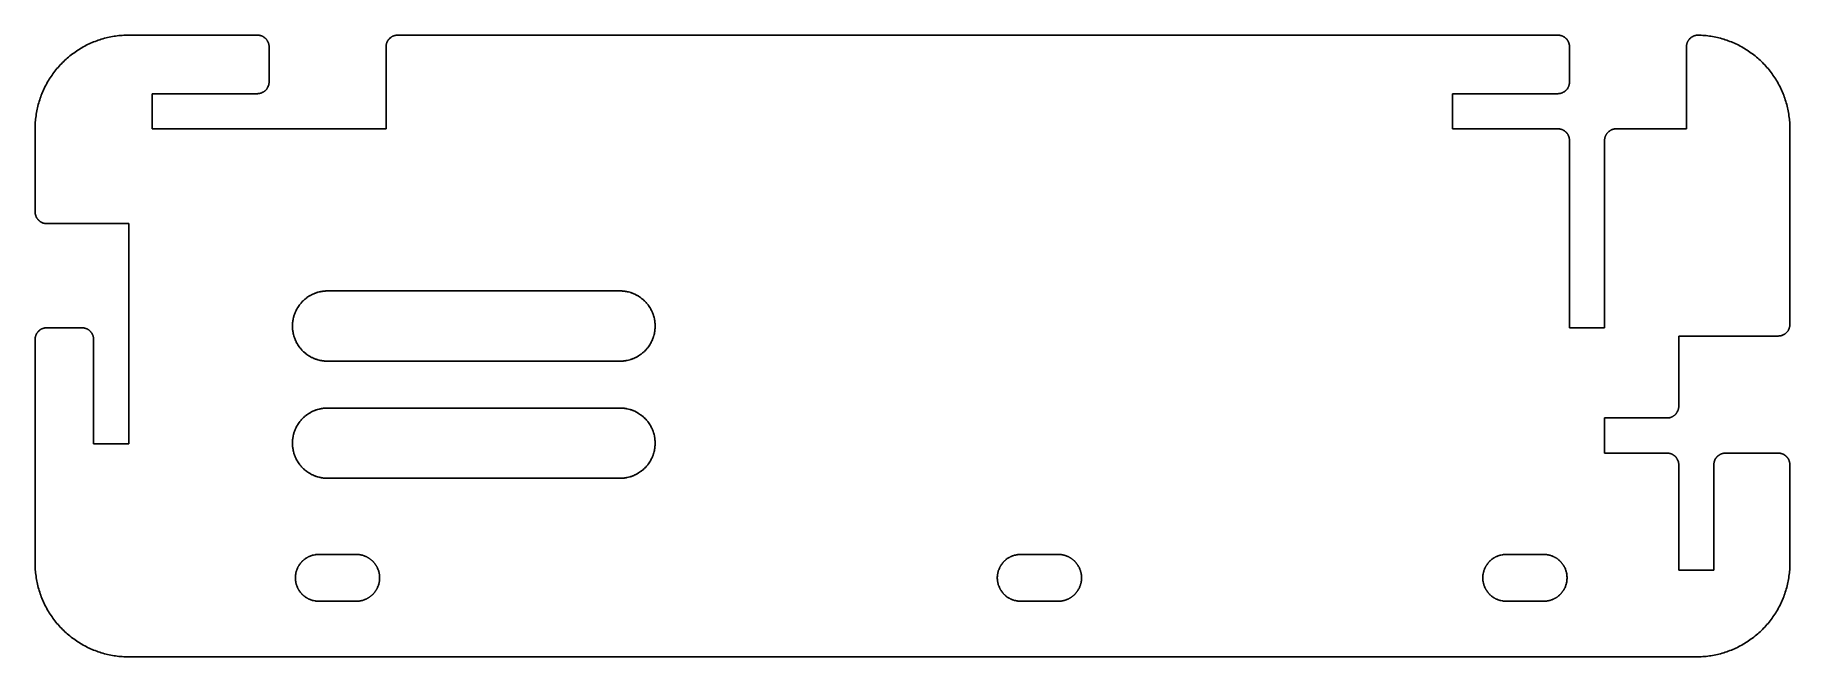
# Model space of a CAD drawing. Header units: metres. Extents: x 0 to 150, y 0 to 53.
import ezdxf

# ---------------------------------------------------------------- set-up
doc = ezdxf.new("R2010")
doc.units = ezdxf.units.M

msp = doc.modelspace()

# ---------------------------------------------------------------- linework, layer by layer
for p, q in [((5.00293, 52.5127), (4.87402, 52.459)), ((5.13281, 52.5635), (5.00293, 52.5127)), ((5.26367, 52.6123), (5.13281, 52.5635)), ((5.39551, 52.6592), (5.26367, 52.6123)), ((5.52832, 52.7031), (5.39551, 52.6592)), ((5.66113, 52.7451), (5.52832, 52.7031)), ((5.79492, 52.7852), (5.66113, 52.7451)), ((5.92969, 52.8223), (5.79492, 52.7852)), ((6.06445, 52.8574), (5.92969, 52.8223)), ((6.2002, 52.8896), (6.06445, 52.8574)), ((6.33691, 52.9199), (6.2002, 52.8896)), ((6.47363, 52.9482), (6.33691, 52.9199)), ((6.61035, 52.9736), (6.47363, 52.9482)), ((6.74805, 52.9971), (6.61035, 52.9736)), ((6.88672, 53.0176), (6.74805, 52.9971)), ((7.02539, 53.0352), (6.88672, 53.0176)), ((7.16406, 53.0518), (7.02539, 53.0352)), ((7.30273, 53.0645), (7.16406, 53.0518)), ((7.44238, 53.0752), (7.30273, 53.0645)), ((7.58105, 53.084), (7.44238, 53.0752)), ((7.7207, 53.0898), (7.58105, 53.084)), ((7.86035, 53.0938), (7.7207, 53.0898)), ((8, 53.0947), (7.86035, 53.0938)), ((19.0352, 53.0947), (8, 53.0947)), ((19.0527, 53.0938), (19.0352, 53.0947)), ((19.0693, 53.0928), (19.0527, 53.0938)), ((19.0869, 53.0918), (19.0693, 53.0928)), ((19.1221, 53.0879), (19.0869, 53.0918)), ((19.1396, 53.085), (19.1221, 53.0879)), ((19.1562, 53.083), (19.1396, 53.085)), ((19.1738, 53.0801), (19.1562, 53.083)), ((19.1904, 53.0771), (19.1738, 53.0801)), ((19.208, 53.0732), (19.1904, 53.0771)), ((19.2246, 53.0693), (19.208, 53.0732)), ((19.2422, 53.0654), (19.2246, 53.0693)), ((19.2588, 53.0615), (19.2422, 53.0654)), ((19.292, 53.0518), (19.2588, 53.0615)), ((19.3086, 53.0459), (19.292, 53.0518)), ((19.3252, 53.041), (19.3086, 53.0459)), ((19.3418, 53.0352), (19.3252, 53.041)), ((19.3584, 53.0283), (19.3418, 53.0352)), ((19.375, 53.0225), (19.3584, 53.0283)), ((19.4062, 53.0088), (19.375, 53.0225)), ((19.4229, 53.001), (19.4062, 53.0088)), ((19.4385, 52.9941), (19.4229, 53.001)), ((19.4697, 52.9785), (19.4385, 52.9941)), ((19.4844, 52.9697), (19.4697, 52.9785)), ((19.5, 52.9609), (19.4844, 52.9697)), ((19.5146, 52.9521), (19.5, 52.9609)), ((19.5303, 52.9434), (19.5146, 52.9521)), ((19.5596, 52.9238), (19.5303, 52.9434)), ((19.5732, 52.9141), (19.5596, 52.9238)), ((19.5879, 52.9043), (19.5732, 52.9141)), ((19.6426, 52.8613), (19.5879, 52.9043)), ((19.6562, 52.8496), (19.6426, 52.8613)), ((19.6943, 52.8145), (19.6562, 52.8496)), ((19.707, 52.8018), (19.6943, 52.8145)), ((19.7197, 52.79), (19.707, 52.8018)), ((19.7432, 52.7646), (19.7197, 52.79)), ((19.7549, 52.751), (19.7432, 52.7646)), ((19.7656, 52.7383), (19.7549, 52.751)), ((19.7773, 52.7246), (19.7656, 52.7383)), ((19.7988, 52.6973), (19.7773, 52.7246)), ((19.8086, 52.6826), (19.7988, 52.6973)), ((19.8193, 52.6689), (19.8086, 52.6826)), ((19.8389, 52.6396), (19.8193, 52.6689)), ((19.8477, 52.625), (19.8389, 52.6396)), ((19.8574, 52.6104), (19.8477, 52.625)), ((19.8662, 52.5947), (19.8574, 52.6104)), ((19.875, 52.5801), (19.8662, 52.5947)), ((19.9062, 52.5176), (19.875, 52.5801)), ((19.9131, 52.502), (19.9062, 52.5176)), ((19.9209, 52.4863), (19.9131, 52.502)), ((30.0869, 52.502), (30.0791, 52.4863)), ((30.0938, 52.5176), (30.0869, 52.502)), ((30.125, 52.5801), (30.0938, 52.5176)), ((30.1338, 52.5947), (30.125, 52.5801)), ((30.1426, 52.6104), (30.1338, 52.5947)), ((30.1523, 52.625), (30.1426, 52.6104)), ((30.1611, 52.6396), (30.1523, 52.625)), ((30.1807, 52.6689), (30.1611, 52.6396)), ((30.1914, 52.6826), (30.1807, 52.6689)), ((30.2012, 52.6973), (30.1914, 52.6826)), ((30.2227, 52.7246), (30.2012, 52.6973)), ((30.2344, 52.7383), (30.2227, 52.7246)), ((30.2451, 52.751), (30.2344, 52.7383)), ((30.2568, 52.7646), (30.2451, 52.751)), ((30.2803, 52.79), (30.2568, 52.7646)), ((30.293, 52.8018), (30.2803, 52.79)), ((30.3057, 52.8145), (30.293, 52.8018)), ((30.3438, 52.8496), (30.3057, 52.8145)), ((30.3574, 52.8613), (30.3438, 52.8496)), ((30.4121, 52.9043), (30.3574, 52.8613)), ((30.4268, 52.9141), (30.4121, 52.9043)), ((30.4404, 52.9238), (30.4268, 52.9141)), ((30.4697, 52.9434), (30.4404, 52.9238)), ((30.4854, 52.9521), (30.4697, 52.9434)), ((30.5, 52.9609), (30.4854, 52.9521)), ((30.5156, 52.9697), (30.5, 52.9609)), ((30.5303, 52.9785), (30.5156, 52.9697)), ((30.5615, 52.9941), (30.5303, 52.9785)), ((30.5771, 53.001), (30.5615, 52.9941)), ((30.5938, 53.0088), (30.5771, 53.001)), ((30.625, 53.0225), (30.5938, 53.0088)), ((30.6416, 53.0283), (30.625, 53.0225)), ((30.6582, 53.0352), (30.6416, 53.0283)), ((30.6748, 53.041), (30.6582, 53.0352)), ((30.6914, 53.0459), (30.6748, 53.041)), ((30.708, 53.0518), (30.6914, 53.0459)), ((30.7412, 53.0615), (30.708, 53.0518)), ((30.7578, 53.0654), (30.7412, 53.0615)), ((30.7754, 53.0693), (30.7578, 53.0654)), ((30.792, 53.0732), (30.7754, 53.0693)), ((30.8096, 53.0771), (30.792, 53.0732)), ((30.8262, 53.0801), (30.8096, 53.0771)), ((30.8438, 53.083), (30.8262, 53.0801)), ((30.8604, 53.085), (30.8438, 53.083)), ((30.8779, 53.0879), (30.8604, 53.085)), ((30.9131, 53.0918), (30.8779, 53.0879)), ((30.9307, 53.0928), (30.9131, 53.0918)), ((30.9473, 53.0938), (30.9307, 53.0928)), ((30.9648, 53.0947), (30.9473, 53.0938)), ((130.194, 53.0947), (30.9648, 53.0947)), ((130.229, 53.0928), (130.194, 53.0947)), ((130.246, 53.0918), (130.229, 53.0928)), ((130.281, 53.0879), (130.246, 53.0918)), ((130.299, 53.085), (130.281, 53.0879)), ((130.315, 53.083), (130.299, 53.085)), ((130.351, 53.0771), (130.315, 53.083)), ((130.367, 53.0732), (130.351, 53.0771)), ((130.385, 53.0693), (130.367, 53.0732)), ((130.418, 53.0615), (130.385, 53.0693)), ((130.435, 53.0566), (130.418, 53.0615)), ((130.452, 53.0518), (130.435, 53.0566)), ((130.469, 53.0459), (130.452, 53.0518)), ((130.485, 53.041), (130.469, 53.0459)), ((130.501, 53.0352), (130.485, 53.041)), ((130.518, 53.0283), (130.501, 53.0352)), ((130.534, 53.0225), (130.518, 53.0283)), ((130.55, 53.0156), (130.534, 53.0225)), ((130.566, 53.0088), (130.55, 53.0156)), ((130.582, 53.001), (130.566, 53.0088)), ((130.598, 52.9941), (130.582, 53.001)), ((130.629, 52.9785), (130.598, 52.9941)), ((130.645, 52.9697), (130.629, 52.9785)), ((130.659, 52.9609), (130.645, 52.9697)), ((130.675, 52.9521), (130.659, 52.9609)), ((130.689, 52.9434), (130.675, 52.9521)), ((130.733, 52.9141), (130.689, 52.9434)), ((130.747, 52.9043), (130.733, 52.9141)), ((130.762, 52.8936), (130.747, 52.9043)), ((130.789, 52.8721), (130.762, 52.8936)), ((130.802, 52.8613), (130.789, 52.8721)), ((130.815, 52.8496), (130.802, 52.8613)), ((130.828, 52.8379), (130.815, 52.8496)), ((130.842, 52.8262), (130.828, 52.8379)), ((130.854, 52.8145), (130.842, 52.8262)), ((130.866, 52.8018), (130.854, 52.8145)), ((130.879, 52.79), (130.866, 52.8018)), ((130.902, 52.7646), (130.879, 52.79)), ((130.914, 52.751), (130.902, 52.7646)), ((130.926, 52.7383), (130.914, 52.751)), ((130.958, 52.6973), (130.926, 52.7383)), ((130.969, 52.6826), (130.958, 52.6973)), ((130.979, 52.6689), (130.969, 52.6826)), ((131.008, 52.625), (130.979, 52.6689)), ((131.017, 52.6104), (131.008, 52.625)), ((131.025, 52.5947), (131.017, 52.6104)), ((131.034, 52.5801), (131.025, 52.5947)), ((131.042, 52.5645), (131.034, 52.5801)), ((131.051, 52.5488), (131.042, 52.5645)), ((131.059, 52.5332), (131.051, 52.5488)), ((131.065, 52.5176), (131.059, 52.5332)), ((131.073, 52.502), (131.065, 52.5176)), ((131.08, 52.4863), (131.073, 52.502)), ((141.253, 52.5176), (141.239, 52.4863)), ((141.276, 52.5645), (141.253, 52.5176)), ((141.285, 52.5801), (141.276, 52.5645)), ((141.293, 52.5947), (141.285, 52.5801)), ((141.303, 52.6104), (141.293, 52.5947)), ((141.32, 52.6396), (141.303, 52.6104)), ((141.34, 52.6689), (141.32, 52.6396)), ((141.351, 52.6826), (141.34, 52.6689)), ((141.36, 52.6973), (141.351, 52.6826)), ((141.382, 52.7246), (141.36, 52.6973)), ((141.394, 52.7383), (141.382, 52.7246)), ((141.404, 52.751), (141.394, 52.7383)), ((141.416, 52.7646), (141.404, 52.751)), ((141.428, 52.7773), (141.416, 52.7646)), ((141.465, 52.8145), (141.428, 52.7773)), ((141.503, 52.8496), (141.465, 52.8145)), ((141.517, 52.8613), (141.503, 52.8496)), ((141.571, 52.9043), (141.517, 52.8613)), ((141.63, 52.9434), (141.571, 52.9043)), ((141.659, 52.9609), (141.63, 52.9434)), ((141.69, 52.9785), (141.659, 52.9609)), ((141.705, 52.9863), (141.69, 52.9785)), ((141.721, 52.9941), (141.705, 52.9863)), ((141.736, 53.001), (141.721, 52.9941)), ((141.753, 53.0088), (141.736, 53.001)), ((141.769, 53.0156), (141.753, 53.0088)), ((141.785, 53.0225), (141.769, 53.0156)), ((141.801, 53.0283), (141.785, 53.0225)), ((141.817, 53.0352), (141.801, 53.0283)), ((141.834, 53.041), (141.817, 53.0352)), ((141.851, 53.0459), (141.834, 53.041)), ((141.867, 53.0518), (141.851, 53.0459)), ((141.9, 53.0615), (141.867, 53.0518)), ((141.918, 53.0654), (141.9, 53.0615)), ((141.951, 53.0732), (141.918, 53.0654)), ((141.969, 53.0771), (141.951, 53.0732)), ((141.985, 53.0801), (141.969, 53.0771)), ((142.003, 53.083), (141.985, 53.0801)), ((142.125, 53.0947), (142, 53.0947)), ((142, 53.0947), (142.111, 53.0939)), ((142.021, 53.085), (142.003, 53.083)), ((142.037, 53.0879), (142.021, 53.085)), ((142.072, 53.0918), (142.037, 53.0879)), ((142.111, 53.0939), (142.072, 53.0918)), ((142.111, 53.0939), (142.125, 53.0947)), ((142.14, 53.0938), (142.111, 53.0939)), ((142.279, 53.0898), (142.14, 53.0938)), ((142.419, 53.084), (142.279, 53.0898)), ((142.558, 53.0752), (142.419, 53.084)), ((142.697, 53.0645), (142.558, 53.0752)), ((142.836, 53.0518), (142.697, 53.0645)), ((142.975, 53.0352), (142.836, 53.0518)), ((143.113, 53.0176), (142.975, 53.0352)), ((143.252, 52.9971), (143.113, 53.0176)), ((143.39, 52.9736), (143.252, 52.9971)), ((143.526, 52.9482), (143.39, 52.9736)), ((143.663, 52.9199), (143.526, 52.9482)), ((143.8, 52.8896), (143.663, 52.9199)), ((143.936, 52.8574), (143.8, 52.8896)), ((144.07, 52.8223), (143.936, 52.8574)), ((144.205, 52.7852), (144.07, 52.8223)), ((144.339, 52.7451), (144.205, 52.7852)), ((144.472, 52.7031), (144.339, 52.7451)), ((144.604, 52.6592), (144.472, 52.7031)), ((144.736, 52.6123), (144.604, 52.6592)), ((144.867, 52.5635), (144.736, 52.6123)), ((144.997, 52.5127), (144.867, 52.5635)), ((145.126, 52.459), (144.997, 52.5127)), ((2.64648, 51.04), (2.54395, 50.9463)), ((2.75195, 51.1328), (2.64648, 51.04)), ((2.85742, 51.2236), (2.75195, 51.1328)), ((2.96582, 51.3125), (2.85742, 51.2236)), ((3.0752, 51.3994), (2.96582, 51.3125)), ((3.18555, 51.4844), (3.0752, 51.3994)), ((3.29785, 51.5674), (3.18555, 51.4844)), ((3.41113, 51.6484), (3.29785, 51.5674)), ((3.52637, 51.7275), (3.41113, 51.6484)), ((3.64258, 51.8047), (3.52637, 51.7275)), ((3.76074, 51.8799), (3.64258, 51.8047)), ((3.87988, 51.9521), (3.76074, 51.8799)), ((4, 52.0234), (3.87988, 51.9521)), ((4.12109, 52.0918), (4, 52.0234)), ((4.24414, 52.1592), (4.12109, 52.0918)), ((4.36816, 52.2236), (4.24414, 52.1592)), ((4.49316, 52.2852), (4.36816, 52.2236)), ((4.61914, 52.3457), (4.49316, 52.2852)), ((4.74609, 52.4033), (4.61914, 52.3457)), ((4.87402, 52.459), (4.74609, 52.4033)), ((19.9268, 52.4697), (19.9209, 52.4863)), ((19.9336, 52.4531), (19.9268, 52.4697)), ((19.9395, 52.4375), (19.9336, 52.4531)), ((19.9512, 52.4043), (19.9395, 52.4375)), ((19.9609, 52.3711), (19.9512, 52.4043)), ((19.9658, 52.3535), (19.9609, 52.3711)), ((19.9707, 52.3369), (19.9658, 52.3535)), ((19.9746, 52.3203), (19.9707, 52.3369)), ((19.9785, 52.3027), (19.9746, 52.3203)), ((19.9814, 52.2861), (19.9785, 52.3027)), ((19.9844, 52.2686), (19.9814, 52.2861)), ((19.9873, 52.252), (19.9844, 52.2686)), ((19.9902, 52.2344), (19.9873, 52.252)), ((19.9941, 52.1992), (19.9902, 52.2344)), ((19.9961, 52.1826), (19.9941, 52.1992)), ((19.998, 52.165), (19.9961, 52.1826)), ((19.999, 52.1475), (19.998, 52.165)), ((19.999, 52.1299), (19.999, 52.1475)), ((20, 52.1123), (19.999, 52.1299)), ((20, 49.0781), (20, 52.1123)), ((30.001, 52.1299), (30, 52.1123)), ((30, 52.1123), (30, 45.0947)), ((30.002, 52.165), (30.001, 52.1475)), ((30.001, 52.1475), (30.001, 52.1299)), ((30.0039, 52.1826), (30.002, 52.165)), ((30.0059, 52.1992), (30.0039, 52.1826)), ((30.0098, 52.2344), (30.0059, 52.1992)), ((30.0127, 52.252), (30.0098, 52.2344)), ((30.0156, 52.2686), (30.0127, 52.252)), ((30.0186, 52.2861), (30.0156, 52.2686)), ((30.0215, 52.3027), (30.0186, 52.2861)), ((30.0254, 52.3203), (30.0215, 52.3027)), ((30.0293, 52.3369), (30.0254, 52.3203)), ((30.0342, 52.3535), (30.0293, 52.3369)), ((30.0391, 52.3711), (30.0342, 52.3535)), ((30.0488, 52.4043), (30.0391, 52.3711)), ((30.0605, 52.4375), (30.0488, 52.4043)), ((30.0664, 52.4531), (30.0605, 52.4375)), ((30.0732, 52.4697), (30.0664, 52.4531)), ((30.0791, 52.4863), (30.0732, 52.4697)), ((131.087, 52.4697), (131.08, 52.4863)), ((131.093, 52.4531), (131.087, 52.4697)), ((131.099, 52.4375), (131.093, 52.4531)), ((131.116, 52.3877), (131.099, 52.4375)), ((131.121, 52.3711), (131.116, 52.3877)), ((131.125, 52.3535), (131.121, 52.3711)), ((131.13, 52.3369), (131.125, 52.3535)), ((131.134, 52.3203), (131.13, 52.3369)), ((131.138, 52.3027), (131.134, 52.3203)), ((131.141, 52.2861), (131.138, 52.3027)), ((131.145, 52.2686), (131.141, 52.2861)), ((131.147, 52.252), (131.145, 52.2686)), ((131.149, 52.2344), (131.147, 52.252)), ((131.152, 52.2168), (131.149, 52.2344)), ((131.154, 52.1992), (131.152, 52.2168)), ((131.155, 52.1826), (131.154, 52.1992)), ((131.157, 52.165), (131.155, 52.1826)), ((131.159, 52.1299), (131.157, 52.165)), ((131.159, 49.0605), (131.159, 52.1299)), ((141.163, 52.1826), (141.159, 52.1123)), ((141.159, 52.1123), (141.159, 45.0947)), ((141.165, 52.1992), (141.163, 52.1826)), ((141.169, 52.2344), (141.165, 52.1992)), ((141.172, 52.252), (141.169, 52.2344)), ((141.175, 52.2686), (141.172, 52.252)), ((141.178, 52.2861), (141.175, 52.2686)), ((141.182, 52.3027), (141.178, 52.2861)), ((141.185, 52.3203), (141.182, 52.3027)), ((141.189, 52.3369), (141.185, 52.3203)), ((141.193, 52.3535), (141.189, 52.3369)), ((141.198, 52.3711), (141.193, 52.3535)), ((141.208, 52.4043), (141.198, 52.3711)), ((141.22, 52.4375), (141.208, 52.4043)), ((141.226, 52.4531), (141.22, 52.4375)), ((141.239, 52.4863), (141.226, 52.4531)), ((145.254, 52.4033), (145.126, 52.459)), ((145.381, 52.3457), (145.254, 52.4033)), ((145.507, 52.2852), (145.381, 52.3457)), ((145.632, 52.2236), (145.507, 52.2852)), ((145.756, 52.1592), (145.632, 52.2236)), ((145.879, 52.0918), (145.756, 52.1592)), ((146, 52.0234), (145.879, 52.0918)), ((146.12, 51.9521), (146, 52.0234)), ((146.239, 51.8799), (146.12, 51.9521)), ((146.357, 51.8047), (146.239, 51.8799)), ((146.474, 51.7275), (146.357, 51.8047)), ((146.589, 51.6484), (146.474, 51.7275)), ((146.702, 51.5674), (146.589, 51.6484)), ((146.814, 51.4844), (146.702, 51.5674)), ((146.925, 51.3994), (146.814, 51.4844)), ((147.034, 51.3125), (146.925, 51.3994)), ((147.143, 51.2236), (147.034, 51.3125)), ((147.248, 51.1328), (147.143, 51.2236)), ((147.354, 51.04), (147.248, 51.1328)), ((147.456, 50.9463), (147.354, 51.04)), ((1.36816, 49.5684), (1.29102, 49.4521)), ((1.44727, 49.6836), (1.36816, 49.5684)), ((1.52832, 49.7979), (1.44727, 49.6836)), ((1.61133, 49.9092), (1.52832, 49.7979)), ((1.69629, 50.0205), (1.61133, 49.9092)), ((1.7832, 50.1299), (1.69629, 50.0205)), ((1.87207, 50.2373), (1.7832, 50.1299)), ((1.96191, 50.3438), (1.87207, 50.2373)), ((2.05469, 50.4482), (1.96191, 50.3438)), ((2.14941, 50.5508), (2.05469, 50.4482)), ((2.24512, 50.6523), (2.14941, 50.5508)), ((2.34277, 50.752), (2.24512, 50.6523)), ((2.44238, 50.8496), (2.34277, 50.752)), ((2.54395, 50.9463), (2.44238, 50.8496)), ((147.558, 50.8496), (147.456, 50.9463)), ((147.657, 50.752), (147.558, 50.8496)), ((147.755, 50.6523), (147.657, 50.752)), ((147.851, 50.5508), (147.755, 50.6523)), ((147.945, 50.4482), (147.851, 50.5508)), ((148.038, 50.3438), (147.945, 50.4482)), ((148.128, 50.2373), (148.038, 50.3438)), ((148.217, 50.1299), (148.128, 50.2373)), ((148.304, 50.0205), (148.217, 50.1299)), ((148.389, 49.9092), (148.304, 50.0205)), ((148.472, 49.7979), (148.389, 49.9092)), ((148.553, 49.6836), (148.472, 49.7979)), ((148.632, 49.5684), (148.553, 49.6836)), ((148.709, 49.4521), (148.632, 49.5684)), ((0.583008, 48.0918), (0.53125, 47.9619)), ((0.635742, 48.2207), (0.583008, 48.0918)), ((0.691406, 48.3486), (0.635742, 48.2207)), ((0.75, 48.4756), (0.691406, 48.3486)), ((0.80957, 48.6025), (0.75, 48.4756)), ((0.87207, 48.7266), (0.80957, 48.6025)), ((0.936523, 48.8506), (0.87207, 48.7266)), ((1.00293, 48.9736), (0.936523, 48.8506)), ((1.07227, 49.0947), (1.00293, 48.9736)), ((1.14258, 49.2158), (1.07227, 49.0947)), ((1.21582, 49.334), (1.14258, 49.2158)), ((1.29102, 49.4521), (1.21582, 49.334)), ((10, 45.0947), (10, 48.0947)), ((10, 48.0947), (19, 48.0947)), ((19, 48.0947), (19.0176, 48.0957)), ((19.0176, 48.0957), (19.0352, 48.0957)), ((19.0352, 48.0957), (19.0527, 48.0967)), ((19.0527, 48.0967), (19.0693, 48.0977)), ((19.0693, 48.0977), (19.0869, 48.0986)), ((19.0869, 48.0986), (19.1396, 48.1045)), ((19.1396, 48.1045), (19.1562, 48.1074)), ((19.1562, 48.1074), (19.1738, 48.1104)), ((19.1738, 48.1104), (19.1904, 48.1133)), ((19.1904, 48.1133), (19.208, 48.1172)), ((19.208, 48.1172), (19.2246, 48.1211)), ((19.2246, 48.1211), (19.2422, 48.125)), ((19.2422, 48.125), (19.2588, 48.1289)), ((19.2588, 48.1289), (19.292, 48.1387)), ((19.292, 48.1387), (19.3086, 48.1445)), ((19.3086, 48.1445), (19.3252, 48.1494)), ((19.3252, 48.1494), (19.3584, 48.1611)), ((19.3584, 48.1611), (19.375, 48.168)), ((19.375, 48.168), (19.4062, 48.1816)), ((19.4062, 48.1816), (19.4229, 48.1885)), ((19.4229, 48.1885), (19.4697, 48.2119)), ((19.4697, 48.2119), (19.4844, 48.2207)), ((19.4844, 48.2207), (19.5, 48.2295)), ((19.5, 48.2295), (19.5146, 48.2383)), ((19.5146, 48.2383), (19.5303, 48.2471)), ((19.5303, 48.2471), (19.5449, 48.2568)), ((19.5449, 48.2568), (19.5596, 48.2656)), ((19.5596, 48.2656), (19.5732, 48.2764)), ((19.5732, 48.2764), (19.5879, 48.2861)), ((19.5879, 48.2861), (19.6016, 48.2969)), ((19.6016, 48.2969), (19.6152, 48.3066)), ((19.6152, 48.3066), (19.6289, 48.3184)), ((19.6289, 48.3184), (19.6426, 48.3291)), ((19.6426, 48.3291), (19.6562, 48.3408)), ((19.6562, 48.3408), (19.6689, 48.3516)), ((19.6689, 48.3516), (19.6816, 48.3633)), ((19.6816, 48.3633), (19.6943, 48.376)), ((19.6943, 48.376), (19.707, 48.3877)), ((19.707, 48.3877), (19.7197, 48.4004)), ((19.7197, 48.4004), (19.7432, 48.4258)), ((19.7432, 48.4258), (19.7549, 48.4395)), ((19.7549, 48.4395), (19.7656, 48.4521)), ((19.7656, 48.4521), (19.7773, 48.4658)), ((19.7773, 48.4658), (19.7988, 48.4932)), ((19.7988, 48.4932), (19.8086, 48.5078)), ((19.8086, 48.5078), (19.8193, 48.5215)), ((19.8193, 48.5215), (19.8389, 48.5508)), ((19.8389, 48.5508), (19.8477, 48.5654)), ((19.8477, 48.5654), (19.8574, 48.5801)), ((19.8574, 48.5801), (19.8662, 48.5947)), ((19.8662, 48.5947), (19.875, 48.6104)), ((19.875, 48.6104), (19.9062, 48.6729)), ((19.9062, 48.6729), (19.9131, 48.6885)), ((19.9131, 48.6885), (19.9209, 48.7041)), ((19.9209, 48.7041), (19.9268, 48.7207)), ((19.9268, 48.7207), (19.9336, 48.7363)), ((19.9336, 48.7363), (19.9512, 48.7861)), ((19.9512, 48.7861), (19.9658, 48.8359)), ((19.9658, 48.8359), (19.9707, 48.8535)), ((19.9707, 48.8535), (19.9785, 48.8867)), ((19.9785, 48.8867), (19.9844, 48.9219)), ((19.9844, 48.9219), (19.9873, 48.9385)), ((19.9873, 48.9385), (19.9902, 48.9561)), ((19.9902, 48.9561), (19.9922, 48.9736)), ((19.9922, 48.9736), (19.9941, 48.9902)), ((19.9941, 48.9902), (19.998, 49.0254)), ((19.998, 49.0254), (19.999, 49.043)), ((19.999, 49.0605), (20, 49.0781)), ((19.999, 49.043), (19.999, 49.0605)), ((121.159, 45.0947), (121.159, 48.0947)), ((121.159, 48.0947), (130.159, 48.0947)), ((130.159, 48.0947), (130.177, 48.0957)), ((130.177, 48.0957), (130.194, 48.0957)), ((130.194, 48.0957), (130.229, 48.0977)), ((130.229, 48.0977), (130.246, 48.0986)), ((130.246, 48.0986), (130.299, 48.1045)), ((130.299, 48.1045), (130.315, 48.1074)), ((130.315, 48.1074), (130.351, 48.1133)), ((130.351, 48.1133), (130.367, 48.1172)), ((130.367, 48.1172), (130.385, 48.1211)), ((130.385, 48.1211), (130.418, 48.1289)), ((130.418, 48.1289), (130.435, 48.1338)), ((130.435, 48.1338), (130.452, 48.1387)), ((130.452, 48.1387), (130.469, 48.1445)), ((130.469, 48.1445), (130.485, 48.1494)), ((130.485, 48.1494), (130.501, 48.1553)), ((130.501, 48.1553), (130.518, 48.1611)), ((130.518, 48.1611), (130.534, 48.168)), ((130.534, 48.168), (130.55, 48.1748)), ((130.55, 48.1748), (130.566, 48.1816)), ((130.566, 48.1816), (130.582, 48.1885)), ((130.582, 48.1885), (130.629, 48.2119)), ((130.629, 48.2119), (130.645, 48.2207)), ((130.645, 48.2207), (130.659, 48.2295)), ((130.659, 48.2295), (130.675, 48.2383)), ((130.675, 48.2383), (130.689, 48.2471)), ((130.689, 48.2471), (130.704, 48.2568)), ((130.704, 48.2568), (130.719, 48.2656)), ((130.719, 48.2656), (130.733, 48.2764)), ((130.733, 48.2764), (130.747, 48.2861)), ((130.747, 48.2861), (130.762, 48.2969)), ((130.762, 48.2969), (130.775, 48.3066)), ((130.775, 48.3066), (130.789, 48.3184)), ((130.789, 48.3184), (130.802, 48.3291)), ((130.802, 48.3291), (130.815, 48.3408)), ((130.815, 48.3408), (130.828, 48.3516)), ((130.828, 48.3516), (130.842, 48.3633)), ((130.842, 48.3633), (130.879, 48.4004)), ((130.879, 48.4004), (130.902, 48.4258)), ((130.902, 48.4258), (130.914, 48.4395)), ((130.914, 48.4395), (130.926, 48.4521)), ((130.926, 48.4521), (130.958, 48.4932)), ((130.958, 48.4932), (130.969, 48.5078)), ((130.969, 48.5078), (130.979, 48.5215)), ((130.979, 48.5215), (131.008, 48.5654)), ((131.008, 48.5654), (131.025, 48.5947)), ((131.025, 48.5947), (131.034, 48.6104)), ((131.034, 48.6104), (131.042, 48.626)), ((131.042, 48.626), (131.051, 48.6416)), ((131.051, 48.6416), (131.059, 48.6572)), ((131.059, 48.6572), (131.065, 48.6729)), ((131.065, 48.6729), (131.073, 48.6885)), ((131.073, 48.6885), (131.08, 48.7041)), ((131.08, 48.7041), (131.087, 48.7207)), ((131.087, 48.7207), (131.093, 48.7363)), ((131.093, 48.7363), (131.116, 48.8027)), ((131.116, 48.8027), (131.121, 48.8193)), ((131.121, 48.8193), (131.125, 48.8359)), ((131.125, 48.8359), (131.13, 48.8535)), ((131.13, 48.8535), (131.138, 48.8867)), ((131.138, 48.8867), (131.141, 48.9043)), ((131.141, 48.9043), (131.145, 48.9219)), ((131.145, 48.9219), (131.147, 48.9385)), ((131.147, 48.9385), (131.149, 48.9561)), ((131.149, 48.9561), (131.152, 48.9736)), ((131.152, 48.9736), (131.154, 48.9902)), ((131.154, 48.9902), (131.155, 49.0078)), ((131.155, 49.0078), (131.157, 49.0254)), ((131.157, 49.0254), (131.159, 49.0605)), ((148.784, 49.334), (148.709, 49.4521)), ((148.857, 49.2158), (148.784, 49.334)), ((148.928, 49.0947), (148.857, 49.2158)), ((148.997, 48.9736), (148.928, 49.0947)), ((149.063, 48.8506), (148.997, 48.9736)), ((149.128, 48.7266), (149.063, 48.8506)), ((149.19, 48.6025), (149.128, 48.7266)), ((149.25, 48.4756), (149.19, 48.6025)), ((149.309, 48.3486), (149.25, 48.4756)), ((149.364, 48.2207), (149.309, 48.3486)), ((149.417, 48.0918), (149.364, 48.2207)), ((149.469, 47.9619), (149.417, 48.0918)), ((0.147461, 46.6221), (0.121094, 46.4844)), ((0.174805, 46.7588), (0.147461, 46.6221)), ((0.205078, 46.8945), (0.174805, 46.7588)), ((0.237305, 47.0303), (0.205078, 46.8945)), ((0.272461, 47.166), (0.237305, 47.0303)), ((0.30957, 47.2998), (0.272461, 47.166)), ((0.349609, 47.4346), (0.30957, 47.2998)), ((0.391602, 47.5674), (0.349609, 47.4346)), ((0.435547, 47.6992), (0.391602, 47.5674)), ((0.482422, 47.8311), (0.435547, 47.6992)), ((0.53125, 47.9619), (0.482422, 47.8311)), ((149.518, 47.8311), (149.469, 47.9619)), ((149.564, 47.6992), (149.518, 47.8311)), ((149.608, 47.5674), (149.564, 47.6992)), ((149.65, 47.4346), (149.608, 47.5674)), ((149.69, 47.2998), (149.65, 47.4346)), ((149.728, 47.166), (149.69, 47.2998)), ((149.763, 47.0303), (149.728, 47.166)), ((149.795, 46.8945), (149.763, 47.0303)), ((149.825, 46.7588), (149.795, 46.8945)), ((149.853, 46.6221), (149.825, 46.7588)), ((149.879, 46.4844), (149.853, 46.6221)), ((0.000977, 45.2344), (0, 45.0947)), ((0, 45.0947), (0, 37.9824)), ((0.004883, 45.374), (0.000977, 45.2344)), ((0.010742, 45.5137), (0.004883, 45.374)), ((0.019531, 45.6533), (0.010742, 45.5137)), ((0.030273, 45.792), (0.019531, 45.6533)), ((0.043945, 45.9316), (0.030273, 45.792)), ((0.05957, 46.0703), (0.043945, 45.9316)), ((0.078125, 46.209), (0.05957, 46.0703)), ((0.098633, 46.3467), (0.078125, 46.209)), ((0.121094, 46.4844), (0.098633, 46.3467)), ((30, 45.0947), (10, 45.0947)), ((130.194, 45.0947), (121.159, 45.0947)), ((130.229, 45.0928), (130.194, 45.0947)), ((130.246, 45.0918), (130.229, 45.0928)), ((130.281, 45.0879), (130.246, 45.0918)), ((130.299, 45.085), (130.281, 45.0879)), ((130.315, 45.083), (130.299, 45.085)), ((130.351, 45.0771), (130.315, 45.083)), ((130.367, 45.0732), (130.351, 45.0771)), ((130.385, 45.0693), (130.367, 45.0732)), ((130.418, 45.0615), (130.385, 45.0693)), ((130.435, 45.0566), (130.418, 45.0615)), ((130.452, 45.0518), (130.435, 45.0566)), ((130.469, 45.0459), (130.452, 45.0518)), ((130.485, 45.041), (130.469, 45.0459)), ((130.501, 45.0352), (130.485, 45.041)), ((130.518, 45.0283), (130.501, 45.0352)), ((130.534, 45.0225), (130.518, 45.0283)), ((130.55, 45.0156), (130.534, 45.0225)), ((130.566, 45.0088), (130.55, 45.0156)), ((130.582, 45.001), (130.566, 45.0088)), ((130.598, 44.9941), (130.582, 45.001)), ((134.736, 45.001), (134.721, 44.9941)), ((134.753, 45.0088), (134.736, 45.001)), ((134.769, 45.0156), (134.753, 45.0088)), ((134.785, 45.0225), (134.769, 45.0156)), ((134.801, 45.0283), (134.785, 45.0225)), ((134.817, 45.0352), (134.801, 45.0283)), ((134.834, 45.041), (134.817, 45.0352)), ((134.851, 45.0459), (134.834, 45.041)), ((134.867, 45.0518), (134.851, 45.0459)), ((134.9, 45.0615), (134.867, 45.0518)), ((134.918, 45.0654), (134.9, 45.0615)), ((134.951, 45.0732), (134.918, 45.0654)), ((134.969, 45.0771), (134.951, 45.0732)), ((134.985, 45.0801), (134.969, 45.0771)), ((135.003, 45.083), (134.985, 45.0801)), ((135.021, 45.085), (135.003, 45.083)), ((135.037, 45.0879), (135.021, 45.085)), ((135.072, 45.0918), (135.037, 45.0879)), ((135.125, 45.0947), (135.072, 45.0918)), ((141.159, 45.0947), (135.125, 45.0947)), ((149.901, 46.3467), (149.879, 46.4844)), ((149.922, 46.209), (149.901, 46.3467)), ((149.94, 46.0703), (149.922, 46.209)), ((149.956, 45.9316), (149.94, 46.0703)), ((149.97, 45.792), (149.956, 45.9316)), ((149.98, 45.6533), (149.97, 45.792)), ((149.989, 45.5137), (149.98, 45.6533)), ((149.995, 45.374), (149.989, 45.5137)), ((149.999, 45.2344), (149.995, 45.374)), ((150, 45.0947), (149.999, 45.2344)), ((150, 28.3828), (150, 45.0947)), ((130.629, 44.9785), (130.598, 44.9941)), ((130.645, 44.9697), (130.629, 44.9785)), ((130.659, 44.9609), (130.645, 44.9697)), ((130.675, 44.9521), (130.659, 44.9609)), ((130.689, 44.9434), (130.675, 44.9521)), ((130.733, 44.9141), (130.689, 44.9434)), ((130.747, 44.9043), (130.733, 44.9141)), ((130.762, 44.8936), (130.747, 44.9043)), ((130.789, 44.8721), (130.762, 44.8936)), ((130.802, 44.8613), (130.789, 44.8721)), ((130.815, 44.8496), (130.802, 44.8613)), ((130.828, 44.8379), (130.815, 44.8496)), ((130.842, 44.8262), (130.828, 44.8379)), ((130.854, 44.8145), (130.842, 44.8262)), ((130.866, 44.8018), (130.854, 44.8145)), ((130.879, 44.79), (130.866, 44.8018)), ((130.902, 44.7646), (130.879, 44.79)), ((130.914, 44.751), (130.902, 44.7646)), ((130.926, 44.7383), (130.914, 44.751)), ((130.958, 44.6973), (130.926, 44.7383)), ((130.969, 44.6826), (130.958, 44.6973)), ((130.979, 44.6689), (130.969, 44.6826)), ((131.008, 44.625), (130.979, 44.6689)), ((131.017, 44.6104), (131.008, 44.625)), ((131.025, 44.5947), (131.017, 44.6104)), ((131.034, 44.5801), (131.025, 44.5947)), ((131.042, 44.5645), (131.034, 44.5801)), ((131.051, 44.5488), (131.042, 44.5645)), ((131.059, 44.5332), (131.051, 44.5488)), ((131.065, 44.5176), (131.059, 44.5332)), ((131.073, 44.502), (131.065, 44.5176)), ((131.08, 44.4863), (131.073, 44.502)), ((131.087, 44.4697), (131.08, 44.4863)), ((131.093, 44.4531), (131.087, 44.4697)), ((131.099, 44.4375), (131.093, 44.4531)), ((131.116, 44.3877), (131.099, 44.4375)), ((131.121, 44.3711), (131.116, 44.3877)), ((131.125, 44.3535), (131.121, 44.3711)), ((131.13, 44.3369), (131.125, 44.3535)), ((131.134, 44.3203), (131.13, 44.3369)), ((131.138, 44.3027), (131.134, 44.3203)), ((131.141, 44.2861), (131.138, 44.3027)), ((131.145, 44.2686), (131.141, 44.2861)), ((131.147, 44.252), (131.145, 44.2686)), ((131.149, 44.2344), (131.147, 44.252)), ((131.152, 44.2168), (131.149, 44.2344)), ((131.154, 44.1992), (131.152, 44.2168)), ((131.155, 44.1826), (131.154, 44.1992)), ((131.157, 44.165), (131.155, 44.1826)), ((131.159, 44.1299), (131.157, 44.165)), ((131.159, 28.0947), (131.159, 44.1299)), ((134.163, 44.1826), (134.159, 44.1123)), ((134.159, 44.1123), (134.159, 28.0947)), ((134.165, 44.1992), (134.163, 44.1826)), ((134.169, 44.2344), (134.165, 44.1992)), ((134.172, 44.252), (134.169, 44.2344)), ((134.175, 44.2686), (134.172, 44.252)), ((134.178, 44.2861), (134.175, 44.2686)), ((134.182, 44.3027), (134.178, 44.2861)), ((134.185, 44.3203), (134.182, 44.3027)), ((134.189, 44.3369), (134.185, 44.3203)), ((134.193, 44.3535), (134.189, 44.3369)), ((134.198, 44.3711), (134.193, 44.3535)), ((134.208, 44.4043), (134.198, 44.3711)), ((134.22, 44.4375), (134.208, 44.4043)), ((134.226, 44.4531), (134.22, 44.4375)), ((134.239, 44.4863), (134.226, 44.4531)), ((134.253, 44.5176), (134.239, 44.4863)), ((134.276, 44.5645), (134.253, 44.5176)), ((134.285, 44.5801), (134.276, 44.5645)), ((134.293, 44.5947), (134.285, 44.5801)), ((134.303, 44.6104), (134.293, 44.5947)), ((134.32, 44.6396), (134.303, 44.6104)), ((134.34, 44.6689), (134.32, 44.6396)), ((134.351, 44.6826), (134.34, 44.6689)), ((134.36, 44.6973), (134.351, 44.6826)), ((134.382, 44.7246), (134.36, 44.6973)), ((134.394, 44.7383), (134.382, 44.7246)), ((134.404, 44.751), (134.394, 44.7383)), ((134.416, 44.7646), (134.404, 44.751)), ((134.428, 44.7773), (134.416, 44.7646)), ((134.465, 44.8145), (134.428, 44.7773)), ((134.503, 44.8496), (134.465, 44.8145)), ((134.517, 44.8613), (134.503, 44.8496)), ((134.571, 44.9043), (134.517, 44.8613)), ((134.63, 44.9434), (134.571, 44.9043)), ((134.659, 44.9609), (134.63, 44.9434)), ((134.69, 44.9785), (134.659, 44.9609)), ((134.705, 44.9863), (134.69, 44.9785)), ((134.721, 44.9941), (134.705, 44.9863)), ((0, 37.9824), (0.000977, 37.9648)), ((0.000977, 37.9648), (0.000977, 37.9473)), ((0.000977, 37.9473), (0.001953, 37.9307)), ((0.001953, 37.9307), (0.009766, 37.8604)), ((0.009766, 37.8604), (0.012695, 37.8438)), ((0.012695, 37.8438), (0.015625, 37.8262)), ((0.015625, 37.8262), (0.018555, 37.8096)), ((0.018555, 37.8096), (0.021484, 37.792)), ((0.021484, 37.792), (0.025391, 37.7754)), ((0.025391, 37.7754), (0.029297, 37.7578)), ((0.029297, 37.7578), (0.048828, 37.6914)), ((0.048828, 37.6914), (0.066406, 37.6416)), ((0.066406, 37.6416), (0.073242, 37.625)), ((0.073242, 37.625), (0.079102, 37.6094)), ((0.079102, 37.6094), (0.086914, 37.5938)), ((0.086914, 37.5938), (0.09375, 37.5771)), ((0.09375, 37.5771), (0.117188, 37.5303)), ((0.117188, 37.5303), (0.125, 37.5156)), ((0.125, 37.5156), (0.133789, 37.5)), ((0.133789, 37.5), (0.142578, 37.4854)), ((0.142578, 37.4854), (0.152344, 37.4697)), ((0.152344, 37.4697), (0.161133, 37.4551)), ((0.161133, 37.4551), (0.170898, 37.4404)), ((0.170898, 37.4404), (0.180664, 37.4268)), ((0.180664, 37.4268), (0.191406, 37.4121)), ((0.191406, 37.4121), (0.201172, 37.3984)), ((0.201172, 37.3984), (0.222656, 37.3711)), ((0.222656, 37.3711), (0.234375, 37.3574)), ((0.234375, 37.3574), (0.245117, 37.3438)), ((0.245117, 37.3438), (0.280273, 37.3057)), ((0.280273, 37.3057), (0.305664, 37.2803)), ((0.305664, 37.2803), (0.34375, 37.2451)), ((0.34375, 37.2451), (0.357422, 37.2344)), ((0.357422, 37.2344), (0.371094, 37.2227)), ((0.371094, 37.2227), (0.398438, 37.2012)), ((0.398438, 37.2012), (0.412109, 37.1914)), ((0.412109, 37.1914), (0.426758, 37.1807)), ((0.426758, 37.1807), (0.44043, 37.1709)), ((0.44043, 37.1709), (0.455078, 37.1611)), ((0.455078, 37.1611), (0.469727, 37.1523)), ((0.469727, 37.1523), (0.485352, 37.1426)), ((0.485352, 37.1426), (0.5, 37.1338)), ((0.5, 37.1338), (0.515625, 37.125)), ((0.515625, 37.125), (0.530273, 37.1172)), ((0.530273, 37.1172), (0.577148, 37.0938)), ((0.577148, 37.0938), (0.59375, 37.0869)), ((0.59375, 37.0869), (0.609375, 37.0791)), ((0.609375, 37.0791), (0.625, 37.0732)), ((0.625, 37.0732), (0.641602, 37.0664)), ((0.641602, 37.0664), (0.691406, 37.0488)), ((0.691406, 37.0488), (0.757812, 37.0293)), ((0.757812, 37.0293), (0.775391, 37.0254)), ((0.775391, 37.0254), (0.791992, 37.0215)), ((0.791992, 37.0215), (0.80957, 37.0186)), ((0.80957, 37.0186), (0.826172, 37.0156)), ((0.826172, 37.0156), (0.84375, 37.0127)), ((0.84375, 37.0127), (0.860352, 37.0098)), ((0.860352, 37.0098), (0.930664, 37.002)), ((0.930664, 37.002), (0.947266, 37.001)), ((0.947266, 37.001), (0.964844, 37.001)), ((0.964844, 37.001), (0.982422, 37)), ((0.982422, 37), (8, 37)), ((8, 37), (8, 18.2051)), ((22.5127, 29.9277), (22.5732, 30.0137)), ((22.5732, 30.0137), (22.6045, 30.0557)), ((22.6045, 30.0557), (22.6357, 30.0967)), ((22.6357, 30.0967), (22.7021, 30.1787)), ((22.7021, 30.1787), (22.7363, 30.2178)), ((22.7363, 30.2178), (22.7705, 30.2578)), ((22.7705, 30.2578), (22.8057, 30.2959)), ((22.8057, 30.2959), (22.8418, 30.334)), ((22.8418, 30.334), (22.916, 30.4082)), ((22.916, 30.4082), (22.9541, 30.4443)), ((22.9541, 30.4443), (22.9922, 30.4795)), ((22.9922, 30.4795), (23.0322, 30.5137)), ((23.0322, 30.5137), (23.0713, 30.5479)), ((23.0713, 30.5479), (23.1533, 30.6143)), ((23.1533, 30.6143), (23.1943, 30.6455)), ((23.1943, 30.6455), (23.2363, 30.6768)), ((23.2363, 30.6768), (23.3223, 30.7373)), ((23.3223, 30.7373), (23.4102, 30.7939)), ((23.4102, 30.7939), (23.4551, 30.8213)), ((23.4551, 30.8213), (23.5, 30.8477)), ((23.5, 30.8477), (23.5459, 30.874)), ((23.5459, 30.874), (23.6377, 30.9229)), ((23.6377, 30.9229), (23.6846, 30.9463)), ((23.6846, 30.9463), (23.7324, 30.9688)), ((23.7324, 30.9688), (23.8281, 31.0117)), ((23.8281, 31.0117), (23.876, 31.0312)), ((23.876, 31.0312), (23.9248, 31.0508)), ((23.9248, 31.0508), (23.9736, 31.0693)), ((23.9736, 31.0693), (24.0234, 31.0869)), ((24.0234, 31.0869), (24.0732, 31.1035)), ((24.0732, 31.1035), (24.123, 31.1191)), ((24.123, 31.1191), (24.1729, 31.1338)), ((24.1729, 31.1338), (24.2744, 31.1611)), ((24.2744, 31.1611), (24.376, 31.1846)), ((24.376, 31.1846), (24.4277, 31.1953)), ((24.4277, 31.1953), (24.4795, 31.2041)), ((24.4795, 31.2041), (24.5303, 31.2129)), ((24.5303, 31.2129), (24.582, 31.2207)), ((24.582, 31.2207), (24.6348, 31.2275)), ((24.6348, 31.2275), (24.6865, 31.2334)), ((24.6865, 31.2334), (24.7383, 31.2383)), ((24.7383, 31.2383), (24.791, 31.2432)), ((24.791, 31.2432), (24.8428, 31.2461)), ((24.8428, 31.2461), (24.9473, 31.25)), ((24.9473, 31.25), (50.0527, 31.25)), ((50.0527, 31.25), (50.1572, 31.2461)), ((50.1572, 31.2461), (50.209, 31.2432)), ((50.209, 31.2432), (50.2617, 31.2383)), ((50.2617, 31.2383), (50.3135, 31.2334)), ((50.3135, 31.2334), (50.3652, 31.2275)), ((50.3652, 31.2275), (50.418, 31.2207)), ((50.418, 31.2207), (50.4697, 31.2129)), ((50.4697, 31.2129), (50.5205, 31.2041)), ((50.5205, 31.2041), (50.5723, 31.1953)), ((50.5723, 31.1953), (50.624, 31.1846)), ((50.624, 31.1846), (50.7256, 31.1611)), ((50.7256, 31.1611), (50.8271, 31.1338)), ((50.8271, 31.1338), (50.877, 31.1191)), ((50.877, 31.1191), (50.9268, 31.1035)), ((50.9268, 31.1035), (50.9766, 31.0869)), ((50.9766, 31.0869), (51.0264, 31.0693)), ((51.0264, 31.0693), (51.0752, 31.0508)), ((51.0752, 31.0508), (51.124, 31.0312)), ((51.124, 31.0312), (51.1719, 31.0117)), ((51.1719, 31.0117), (51.2676, 30.9688)), ((51.2676, 30.9688), (51.3154, 30.9463)), ((51.3154, 30.9463), (51.3623, 30.9229)), ((51.3623, 30.9229), (51.4541, 30.874)), ((51.4541, 30.874), (51.5, 30.8477)), ((51.5, 30.8477), (51.5449, 30.8213)), ((51.5449, 30.8213), (51.5898, 30.7939)), ((51.5898, 30.7939), (51.6777, 30.7373)), ((51.6777, 30.7373), (51.7637, 30.6768)), ((51.7637, 30.6768), (51.8057, 30.6455)), ((51.8057, 30.6455), (51.8467, 30.6143)), ((51.8467, 30.6143), (51.9287, 30.5479)), ((51.9287, 30.5479), (51.9678, 30.5137)), ((51.9678, 30.5137), (52.0078, 30.4795)), ((52.0078, 30.4795), (52.0459, 30.4443)), ((52.0459, 30.4443), (52.084, 30.4082)), ((52.084, 30.4082), (52.1582, 30.334)), ((52.1582, 30.334), (52.1943, 30.2959)), ((52.1943, 30.2959), (52.2295, 30.2578)), ((52.2295, 30.2578), (52.2637, 30.2178)), ((52.2637, 30.2178), (52.2979, 30.1787)), ((52.2979, 30.1787), (52.3643, 30.0967)), ((52.3643, 30.0967), (52.3955, 30.0557)), ((52.3955, 30.0557), (52.4268, 30.0137)), ((52.4268, 30.0137), (52.4873, 29.9277)), ((22.0068, 28.459), (22.0117, 28.5117)), ((22.0117, 28.5117), (22.0166, 28.5635)), ((22.0166, 28.5635), (22.0225, 28.6152)), ((22.0225, 28.6152), (22.0293, 28.668)), ((22.0293, 28.668), (22.0371, 28.7197)), ((22.0371, 28.7197), (22.0459, 28.7705)), ((22.0459, 28.7705), (22.0547, 28.8223)), ((22.0547, 28.8223), (22.0654, 28.874)), ((22.0654, 28.874), (22.0889, 28.9756)), ((22.0889, 28.9756), (22.1162, 29.0771)), ((22.1162, 29.0771), (22.1309, 29.127)), ((22.1309, 29.127), (22.1465, 29.1768)), ((22.1465, 29.1768), (22.1631, 29.2266)), ((22.1631, 29.2266), (22.1807, 29.2764)), ((22.1807, 29.2764), (22.1992, 29.3252)), ((22.1992, 29.3252), (22.2188, 29.374)), ((22.2188, 29.374), (22.2383, 29.4219)), ((22.2383, 29.4219), (22.2812, 29.5176)), ((22.2812, 29.5176), (22.3037, 29.5654)), ((22.3037, 29.5654), (22.3271, 29.6123)), ((22.3271, 29.6123), (22.376, 29.7041)), ((22.376, 29.7041), (22.4023, 29.75)), ((22.4023, 29.75), (22.4287, 29.7949)), ((22.4287, 29.7949), (22.4561, 29.8398)), ((22.4561, 29.8398), (22.5127, 29.9277)), ((52.4873, 29.9277), (52.5439, 29.8398)), ((52.5439, 29.8398), (52.5713, 29.7949)), ((52.5713, 29.7949), (52.5977, 29.75)), ((52.5977, 29.75), (52.624, 29.7041)), ((52.624, 29.7041), (52.6729, 29.6123)), ((52.6729, 29.6123), (52.6963, 29.5654)), ((52.6963, 29.5654), (52.7188, 29.5176)), ((52.7188, 29.5176), (52.7617, 29.4219)), ((52.7617, 29.4219), (52.7812, 29.374)), ((52.7812, 29.374), (52.8008, 29.3252)), ((52.8008, 29.3252), (52.8193, 29.2764)), ((52.8193, 29.2764), (52.8369, 29.2266)), ((52.8369, 29.2266), (52.8535, 29.1768)), ((52.8535, 29.1768), (52.8691, 29.127)), ((52.8691, 29.127), (52.8838, 29.0771)), ((52.8838, 29.0771), (52.9111, 28.9756)), ((52.9111, 28.9756), (52.9346, 28.874)), ((52.9346, 28.874), (52.9453, 28.8223)), ((52.9453, 28.8223), (52.9541, 28.7705)), ((52.9541, 28.7705), (52.9629, 28.7197)), ((52.9629, 28.7197), (52.9707, 28.668)), ((52.9707, 28.668), (52.9775, 28.6152)), ((52.9775, 28.6152), (52.9834, 28.5635)), ((52.9834, 28.5635), (52.9883, 28.5117)), ((52.9883, 28.5117), (52.9932, 28.459)), ((0.000977, 27.1396), (0, 27.1221)), ((0, 27.1221), (0, 8)), ((0.001953, 27.1748), (0.000977, 27.1572)), ((0.000977, 27.1572), (0.000977, 27.1396)), ((0.003906, 27.1924), (0.001953, 27.1748)), ((0.005859, 27.209), (0.003906, 27.1924)), ((0.009766, 27.2441), (0.005859, 27.209)), ((0.012695, 27.2617), (0.009766, 27.2441)), ((0.015625, 27.2783), (0.012695, 27.2617)), ((0.018555, 27.2959), (0.015625, 27.2783)), ((0.021484, 27.3125), (0.018555, 27.2959)), ((0.025391, 27.3301), (0.021484, 27.3125)), ((0.029297, 27.3467), (0.025391, 27.3301)), ((0.03418, 27.3633), (0.029297, 27.3467)), ((0.039062, 27.3809), (0.03418, 27.3633)), ((0.048828, 27.4141), (0.039062, 27.3809)), ((0.060547, 27.4473), (0.048828, 27.4141)), ((0.066406, 27.4629), (0.060547, 27.4473)), ((0.073242, 27.4795), (0.066406, 27.4629)), ((0.079102, 27.4961), (0.073242, 27.4795)), ((0.086914, 27.5117), (0.079102, 27.4961)), ((0.09375, 27.5273), (0.086914, 27.5117)), ((0.125, 27.5898), (0.09375, 27.5273)), ((0.133789, 27.6045), (0.125, 27.5898)), ((0.142578, 27.6201), (0.133789, 27.6045)), ((0.152344, 27.6348), (0.142578, 27.6201)), ((0.161133, 27.6494), (0.152344, 27.6348)), ((0.180664, 27.6787), (0.161133, 27.6494)), ((0.191406, 27.6924), (0.180664, 27.6787)), ((0.201172, 27.707), (0.191406, 27.6924)), ((0.222656, 27.7344), (0.201172, 27.707)), ((0.234375, 27.748), (0.222656, 27.7344)), ((0.245117, 27.7607), (0.234375, 27.748)), ((0.256836, 27.7744), (0.245117, 27.7607)), ((0.280273, 27.7998), (0.256836, 27.7744)), ((0.292969, 27.8115), (0.280273, 27.7998)), ((0.305664, 27.8242), (0.292969, 27.8115)), ((0.34375, 27.8594), (0.305664, 27.8242)), ((0.357422, 27.8711), (0.34375, 27.8594)), ((0.412109, 27.9141), (0.357422, 27.8711)), ((0.426758, 27.9238), (0.412109, 27.9141)), ((0.44043, 27.9336), (0.426758, 27.9238)), ((0.469727, 27.9531), (0.44043, 27.9336)), ((0.485352, 27.9619), (0.469727, 27.9531)), ((0.5, 27.9707), (0.485352, 27.9619)), ((0.515625, 27.9795), (0.5, 27.9707)), ((0.530273, 27.9883), (0.515625, 27.9795)), ((0.561523, 28.0039), (0.530273, 27.9883)), ((0.577148, 28.0107), (0.561523, 28.0039)), ((0.59375, 28.0186), (0.577148, 28.0107)), ((0.625, 28.0322), (0.59375, 28.0186)), ((0.641602, 28.0381), (0.625, 28.0322)), ((0.658203, 28.0449), (0.641602, 28.0381)), ((0.674805, 28.0508), (0.658203, 28.0449)), ((0.691406, 28.0557), (0.674805, 28.0508)), ((0.708008, 28.0615), (0.691406, 28.0557)), ((0.741211, 28.0713), (0.708008, 28.0615)), ((0.757812, 28.0752), (0.741211, 28.0713)), ((0.775391, 28.0791), (0.757812, 28.0752)), ((0.791992, 28.083), (0.775391, 28.0791)), ((0.80957, 28.0869), (0.791992, 28.083)), ((0.826172, 28.0898), (0.80957, 28.0869)), ((0.84375, 28.0928), (0.826172, 28.0898)), ((0.860352, 28.0947), (0.84375, 28.0928)), ((0.87793, 28.0977), (0.860352, 28.0947)), ((0.913086, 28.1016), (0.87793, 28.0977)), ((0.930664, 28.1025), (0.913086, 28.1016)), ((0.947266, 28.1035), (0.930664, 28.1025)), ((0.964844, 28.1045), (0.947266, 28.1035)), ((4.03516, 28.1045), (0.964844, 28.1045)), ((4.05273, 28.1035), (4.03516, 28.1045)), ((4.06934, 28.1025), (4.05273, 28.1035)), ((4.08691, 28.1016), (4.06934, 28.1025)), ((4.12207, 28.0977), (4.08691, 28.1016)), ((4.13965, 28.0947), (4.12207, 28.0977)), ((4.15625, 28.0928), (4.13965, 28.0947)), ((4.17383, 28.0898), (4.15625, 28.0928)), ((4.19043, 28.0869), (4.17383, 28.0898)), ((4.20801, 28.083), (4.19043, 28.0869)), ((4.22461, 28.0791), (4.20801, 28.083)), ((4.24219, 28.0752), (4.22461, 28.0791)), ((4.25879, 28.0713), (4.24219, 28.0752)), ((4.29199, 28.0615), (4.25879, 28.0713)), ((4.30859, 28.0557), (4.29199, 28.0615)), ((4.3252, 28.0508), (4.30859, 28.0557)), ((4.3418, 28.0449), (4.3252, 28.0508)), ((4.3584, 28.0381), (4.3418, 28.0449)), ((4.375, 28.0322), (4.3584, 28.0381)), ((4.40625, 28.0186), (4.375, 28.0322)), ((4.42285, 28.0107), (4.40625, 28.0186)), ((4.43848, 28.0039), (4.42285, 28.0107)), ((4.46973, 27.9883), (4.43848, 28.0039)), ((4.48438, 27.9795), (4.46973, 27.9883)), ((4.5, 27.9707), (4.48438, 27.9795)), ((4.51465, 27.9619), (4.5, 27.9707)), ((4.53027, 27.9531), (4.51465, 27.9619)), ((4.55957, 27.9336), (4.53027, 27.9531)), ((4.57324, 27.9238), (4.55957, 27.9336)), ((4.58789, 27.9141), (4.57324, 27.9238)), ((4.64258, 27.8711), (4.58789, 27.9141)), ((4.65625, 27.8594), (4.64258, 27.8711)), ((4.69434, 27.8242), (4.65625, 27.8594)), ((4.70703, 27.8115), (4.69434, 27.8242)), ((4.71973, 27.7998), (4.70703, 27.8115)), ((4.74316, 27.7744), (4.71973, 27.7998)), ((4.75488, 27.7607), (4.74316, 27.7744)), ((4.76562, 27.748), (4.75488, 27.7607)), ((4.77734, 27.7344), (4.76562, 27.748)), ((4.79883, 27.707), (4.77734, 27.7344)), ((4.80859, 27.6924), (4.79883, 27.707)), ((4.81934, 27.6787), (4.80859, 27.6924)), ((4.83887, 27.6494), (4.81934, 27.6787)), ((4.84766, 27.6348), (4.83887, 27.6494)), ((4.85742, 27.6201), (4.84766, 27.6348)), ((4.86621, 27.6045), (4.85742, 27.6201)), ((4.875, 27.5898), (4.86621, 27.6045)), ((4.90625, 27.5273), (4.875, 27.5898)), ((4.91309, 27.5117), (4.90625, 27.5273)), ((4.9209, 27.4961), (4.91309, 27.5117)), ((4.92676, 27.4795), (4.9209, 27.4961)), ((4.93359, 27.4629), (4.92676, 27.4795)), ((4.93945, 27.4473), (4.93359, 27.4629)), ((4.95117, 27.4141), (4.93945, 27.4473)), ((4.96094, 27.3809), (4.95117, 27.4141)), ((4.96582, 27.3633), (4.96094, 27.3809)), ((4.9707, 27.3467), (4.96582, 27.3633)), ((4.97461, 27.3301), (4.9707, 27.3467)), ((4.97852, 27.3125), (4.97461, 27.3301)), ((4.98145, 27.2959), (4.97852, 27.3125)), ((4.98438, 27.2783), (4.98145, 27.2959)), ((4.9873, 27.2617), (4.98438, 27.2783)), ((4.99023, 27.2441), (4.9873, 27.2617)), ((4.99414, 27.209), (4.99023, 27.2441)), ((4.99609, 27.1924), (4.99414, 27.209)), ((4.99805, 27.1748), (4.99609, 27.1924)), ((4.99902, 27.1572), (4.99805, 27.1748)), ((4.99902, 27.1396), (4.99902, 27.1572)), ((5, 27.1221), (4.99902, 27.1396)), ((5, 18.2051), (5, 27.1221)), ((22, 28.3027), (22.0039, 28.4072)), ((22, 28.1973), (22, 28.3027)), ((22.0039, 28.0928), (22, 28.1973)), ((22.0039, 28.4072), (22.0068, 28.459)), ((22.0068, 28.041), (22.0039, 28.0928)), ((22.0117, 27.9883), (22.0068, 28.041)), ((22.0166, 27.9365), (22.0117, 27.9883)), ((22.0225, 27.8848), (22.0166, 27.9365)), ((22.0293, 27.832), (22.0225, 27.8848)), ((22.0371, 27.7803), (22.0293, 27.832)), ((22.0459, 27.7295), (22.0371, 27.7803)), ((22.0547, 27.6777), (22.0459, 27.7295)), ((22.0654, 27.626), (22.0547, 27.6777)), ((22.0889, 27.5244), (22.0654, 27.626)), ((22.1162, 27.4229), (22.0889, 27.5244)), ((22.1309, 27.373), (22.1162, 27.4229)), ((22.1465, 27.3232), (22.1309, 27.373)), ((22.1631, 27.2734), (22.1465, 27.3232)), ((22.1807, 27.2236), (22.1631, 27.2734)), ((22.1992, 27.1748), (22.1807, 27.2236)), ((22.2188, 27.126), (22.1992, 27.1748)), ((22.2383, 27.0781), (22.2188, 27.126)), ((22.2812, 26.9824), (22.2383, 27.0781)), ((52.7617, 27.0781), (52.7188, 26.9824)), ((52.7812, 27.126), (52.7617, 27.0781)), ((52.8008, 27.1748), (52.7812, 27.126)), ((52.8193, 27.2236), (52.8008, 27.1748)), ((52.8369, 27.2734), (52.8193, 27.2236)), ((52.8535, 27.3232), (52.8369, 27.2734)), ((52.8691, 27.373), (52.8535, 27.3232)), ((52.8838, 27.4229), (52.8691, 27.373)), ((52.9111, 27.5244), (52.8838, 27.4229)), ((52.9346, 27.626), (52.9111, 27.5244)), ((52.9453, 27.6777), (52.9346, 27.626)), ((52.9541, 27.7295), (52.9453, 27.6777)), ((52.9629, 27.7803), (52.9541, 27.7295)), ((52.9707, 27.832), (52.9629, 27.7803)), ((52.9775, 27.8848), (52.9707, 27.832)), ((52.9834, 27.9365), (52.9775, 27.8848)), ((52.9883, 27.9883), (52.9834, 27.9365)), ((52.9932, 28.041), (52.9883, 27.9883)), ((52.9932, 28.459), (52.9961, 28.4072)), ((52.9961, 28.0928), (52.9932, 28.041)), ((52.9961, 28.4072), (53, 28.3027)), ((53, 28.1973), (52.9961, 28.0928)), ((53, 28.3027), (53, 28.1973)), ((134.159, 28.0947), (131.159, 28.0947)), ((140.5, 21.3828), (140.5, 27.4004)), ((140.5, 27.4004), (149.035, 27.4004)), ((149.035, 27.4004), (149.053, 27.4014)), ((149.053, 27.4014), (149.069, 27.4023)), ((149.069, 27.4023), (149.087, 27.4033)), ((149.087, 27.4033), (149.122, 27.4072)), ((149.122, 27.4072), (149.14, 27.4102)), ((149.14, 27.4102), (149.156, 27.4121)), ((149.156, 27.4121), (149.174, 27.415)), ((149.174, 27.415), (149.19, 27.418)), ((149.19, 27.418), (149.208, 27.4219)), ((149.208, 27.4219), (149.225, 27.4258)), ((149.225, 27.4258), (149.242, 27.4297)), ((149.242, 27.4297), (149.259, 27.4336)), ((149.259, 27.4336), (149.292, 27.4434)), ((149.292, 27.4434), (149.309, 27.4492)), ((149.309, 27.4492), (149.325, 27.4541)), ((149.325, 27.4541), (149.342, 27.46)), ((149.342, 27.46), (149.358, 27.4668)), ((149.358, 27.4668), (149.375, 27.4727)), ((149.375, 27.4727), (149.406, 27.4863)), ((149.406, 27.4863), (149.423, 27.4941)), ((149.423, 27.4941), (149.438, 27.501)), ((149.438, 27.501), (149.47, 27.5166)), ((149.47, 27.5166), (149.484, 27.5254)), ((149.484, 27.5254), (149.5, 27.5342)), ((149.5, 27.5342), (149.515, 27.543)), ((149.515, 27.543), (149.53, 27.5518)), ((149.53, 27.5518), (149.56, 27.5713)), ((149.56, 27.5713), (149.573, 27.5811)), ((149.573, 27.5811), (149.588, 27.5908)), ((149.588, 27.5908), (149.643, 27.6338)), ((149.643, 27.6338), (149.656, 27.6455)), ((149.656, 27.6455), (149.694, 27.6807)), ((149.694, 27.6807), (149.707, 27.6934)), ((149.707, 27.6934), (149.72, 27.7051)), ((149.72, 27.7051), (149.743, 27.7305)), ((149.743, 27.7305), (149.755, 27.7441)), ((149.755, 27.7441), (149.766, 27.7568)), ((149.766, 27.7568), (149.777, 27.7705)), ((149.777, 27.7705), (149.799, 27.7979)), ((149.799, 27.7979), (149.809, 27.8125)), ((149.809, 27.8125), (149.819, 27.8262)), ((149.819, 27.8262), (149.839, 27.8555)), ((149.839, 27.8555), (149.848, 27.8701)), ((149.848, 27.8701), (149.857, 27.8848)), ((149.857, 27.8848), (149.866, 27.9004)), ((149.866, 27.9004), (149.875, 27.915)), ((149.875, 27.915), (149.906, 27.9775)), ((149.906, 27.9775), (149.913, 27.9932)), ((149.913, 27.9932), (149.921, 28.0088)), ((149.921, 28.0088), (149.927, 28.0254)), ((149.927, 28.0254), (149.934, 28.042)), ((149.934, 28.042), (149.939, 28.0576)), ((149.939, 28.0576), (149.951, 28.0908)), ((149.951, 28.0908), (149.961, 28.124)), ((149.961, 28.124), (149.966, 28.1416)), ((149.966, 28.1416), (149.971, 28.1582)), ((149.971, 28.1582), (149.975, 28.1748)), ((149.975, 28.1748), (149.979, 28.1924)), ((149.979, 28.1924), (149.981, 28.209)), ((149.981, 28.209), (149.984, 28.2266)), ((149.984, 28.2266), (149.987, 28.2432)), ((149.987, 28.2432), (149.99, 28.2607)), ((149.99, 28.2607), (149.994, 28.2959)), ((149.994, 28.2959), (149.996, 28.3125)), ((149.996, 28.3125), (149.998, 28.3301)), ((149.998, 28.3301), (149.999, 28.3477)), ((149.999, 28.3652), (150, 28.3828)), ((149.999, 28.3477), (149.999, 28.3652)), ((22.3037, 26.9346), (22.2812, 26.9824)), ((22.3271, 26.8877), (22.3037, 26.9346)), ((22.376, 26.7959), (22.3271, 26.8877)), ((22.4023, 26.75), (22.376, 26.7959)), ((22.4287, 26.7051), (22.4023, 26.75)), ((22.4561, 26.6602), (22.4287, 26.7051)), ((22.5127, 26.5723), (22.4561, 26.6602)), ((22.5732, 26.4863), (22.5127, 26.5723)), ((22.6045, 26.4443), (22.5732, 26.4863)), ((22.6357, 26.4033), (22.6045, 26.4443)), ((22.7021, 26.3213), (22.6357, 26.4033)), ((22.7363, 26.2822), (22.7021, 26.3213)), ((22.7705, 26.2422), (22.7363, 26.2822)), ((22.8057, 26.2041), (22.7705, 26.2422)), ((22.8418, 26.166), (22.8057, 26.2041)), ((22.916, 26.0918), (22.8418, 26.166)), ((22.9541, 26.0557), (22.916, 26.0918)), ((22.9922, 26.0205), (22.9541, 26.0557)), ((23.0322, 25.9863), (22.9922, 26.0205)), ((23.0713, 25.9521), (23.0322, 25.9863)), ((23.1533, 25.8857), (23.0713, 25.9521)), ((23.1943, 25.8545), (23.1533, 25.8857)), ((23.2363, 25.8232), (23.1943, 25.8545)), ((23.3223, 25.7627), (23.2363, 25.8232)), ((23.4102, 25.7061), (23.3223, 25.7627)), ((23.4551, 25.6787), (23.4102, 25.7061)), ((23.5, 25.6523), (23.4551, 25.6787)), ((23.5459, 25.626), (23.5, 25.6523)), ((23.6377, 25.5771), (23.5459, 25.626)), ((23.6846, 25.5537), (23.6377, 25.5771)), ((23.7324, 25.5312), (23.6846, 25.5537)), ((23.8281, 25.4883), (23.7324, 25.5312)), ((51.2676, 25.5312), (51.1719, 25.4883)), ((51.3154, 25.5537), (51.2676, 25.5312)), ((51.3623, 25.5771), (51.3154, 25.5537)), ((51.4541, 25.626), (51.3623, 25.5771)), ((51.5, 25.6523), (51.4541, 25.626)), ((51.5449, 25.6787), (51.5, 25.6523)), ((51.5898, 25.7061), (51.5449, 25.6787)), ((51.6777, 25.7627), (51.5898, 25.7061)), ((51.7637, 25.8232), (51.6777, 25.7627)), ((51.8057, 25.8545), (51.7637, 25.8232)), ((51.8467, 25.8857), (51.8057, 25.8545)), ((51.9287, 25.9521), (51.8467, 25.8857)), ((51.9678, 25.9863), (51.9287, 25.9521)), ((52.0078, 26.0205), (51.9678, 25.9863)), ((52.0459, 26.0557), (52.0078, 26.0205)), ((52.084, 26.0918), (52.0459, 26.0557)), ((52.1582, 26.166), (52.084, 26.0918)), ((52.1943, 26.2041), (52.1582, 26.166)), ((52.2295, 26.2422), (52.1943, 26.2041)), ((52.2637, 26.2822), (52.2295, 26.2422)), ((52.2979, 26.3213), (52.2637, 26.2822)), ((52.3643, 26.4033), (52.2979, 26.3213)), ((52.3955, 26.4443), (52.3643, 26.4033)), ((52.4268, 26.4863), (52.3955, 26.4443)), ((52.4873, 26.5723), (52.4268, 26.4863)), ((52.5439, 26.6602), (52.4873, 26.5723)), ((52.5713, 26.7051), (52.5439, 26.6602)), ((52.5977, 26.75), (52.5713, 26.7051)), ((52.624, 26.7959), (52.5977, 26.75)), ((52.6729, 26.8877), (52.624, 26.7959)), ((52.6963, 26.9346), (52.6729, 26.8877)), ((52.7188, 26.9824), (52.6963, 26.9346)), ((23.876, 25.4688), (23.8281, 25.4883)), ((23.9248, 25.4492), (23.876, 25.4688)), ((23.9736, 25.4307), (23.9248, 25.4492)), ((24.0234, 25.4131), (23.9736, 25.4307)), ((24.0732, 25.3965), (24.0234, 25.4131)), ((24.123, 25.3809), (24.0732, 25.3965)), ((24.1729, 25.3662), (24.123, 25.3809)), ((24.2744, 25.3389), (24.1729, 25.3662)), ((24.376, 25.3154), (24.2744, 25.3389)), ((24.4277, 25.3047), (24.376, 25.3154)), ((24.4795, 25.2959), (24.4277, 25.3047)), ((24.5303, 25.2871), (24.4795, 25.2959)), ((24.582, 25.2793), (24.5303, 25.2871)), ((24.6348, 25.2725), (24.582, 25.2793)), ((24.6865, 25.2666), (24.6348, 25.2725)), ((24.7383, 25.2617), (24.6865, 25.2666)), ((24.791, 25.2568), (24.7383, 25.2617)), ((24.8428, 25.2539), (24.791, 25.2568)), ((24.9473, 25.25), (24.8428, 25.2539)), ((50.0527, 25.25), (24.9473, 25.25)), ((50.1572, 25.2539), (50.0527, 25.25)), ((50.209, 25.2568), (50.1572, 25.2539)), ((50.2617, 25.2617), (50.209, 25.2568)), ((50.3135, 25.2666), (50.2617, 25.2617)), ((50.3652, 25.2725), (50.3135, 25.2666)), ((50.418, 25.2793), (50.3652, 25.2725)), ((50.4697, 25.2871), (50.418, 25.2793)), ((50.5205, 25.2959), (50.4697, 25.2871)), ((50.5723, 25.3047), (50.5205, 25.2959)), ((50.624, 25.3154), (50.5723, 25.3047)), ((50.7256, 25.3389), (50.624, 25.3154)), ((50.8271, 25.3662), (50.7256, 25.3389)), ((50.877, 25.3809), (50.8271, 25.3662)), ((50.9268, 25.3965), (50.877, 25.3809)), ((50.9766, 25.4131), (50.9268, 25.3965)), ((51.0264, 25.4307), (50.9766, 25.4131)), ((51.0752, 25.4492), (51.0264, 25.4307)), ((51.124, 25.4688), (51.0752, 25.4492)), ((51.1719, 25.4883), (51.124, 25.4688)), ((23.7324, 20.9688), (23.8281, 21.0117)), ((23.8281, 21.0117), (23.876, 21.0312)), ((23.876, 21.0312), (23.9248, 21.0508)), ((23.9248, 21.0508), (23.9736, 21.0693)), ((23.9736, 21.0693), (24.0234, 21.0869)), ((24.0234, 21.0869), (24.0732, 21.1035)), ((24.0732, 21.1035), (24.123, 21.1191)), ((24.123, 21.1191), (24.1729, 21.1338)), ((24.1729, 21.1338), (24.2744, 21.1611)), ((24.2744, 21.1611), (24.376, 21.1846)), ((24.376, 21.1846), (24.4277, 21.1953)), ((24.4277, 21.1953), (24.4795, 21.2041)), ((24.4795, 21.2041), (24.5303, 21.2129)), ((24.5303, 21.2129), (24.582, 21.2207)), ((24.582, 21.2207), (24.6348, 21.2275)), ((24.6348, 21.2275), (24.6865, 21.2334)), ((24.6865, 21.2334), (24.7383, 21.2383)), ((24.7383, 21.2383), (24.791, 21.2432)), ((24.791, 21.2432), (24.8428, 21.2461)), ((24.8428, 21.2461), (24.9473, 21.25)), ((24.9473, 21.25), (50.0527, 21.25)), ((50.0527, 21.25), (50.1572, 21.2461)), ((50.1572, 21.2461), (50.209, 21.2432)), ((50.209, 21.2432), (50.2617, 21.2383)), ((50.2617, 21.2383), (50.3135, 21.2334)), ((50.3135, 21.2334), (50.3652, 21.2275)), ((50.3652, 21.2275), (50.418, 21.2207)), ((50.418, 21.2207), (50.4697, 21.2129)), ((50.4697, 21.2129), (50.5205, 21.2041)), ((50.5205, 21.2041), (50.5723, 21.1953)), ((50.5723, 21.1953), (50.624, 21.1846)), ((50.624, 21.1846), (50.7256, 21.1611)), ((50.7256, 21.1611), (50.8271, 21.1338)), ((50.8271, 21.1338), (50.877, 21.1191)), ((50.877, 21.1191), (50.9268, 21.1035)), ((50.9268, 21.1035), (50.9766, 21.0869)), ((50.9766, 21.0869), (51.0264, 21.0693)), ((51.0264, 21.0693), (51.0752, 21.0508)), ((51.0752, 21.0508), (51.124, 21.0312)), ((51.124, 21.0312), (51.1719, 21.0117)), ((51.1719, 21.0117), (51.2676, 20.9688)), ((140.413, 20.9932), (140.421, 21.0088)), ((140.421, 21.0088), (140.427, 21.0254)), ((140.427, 21.0254), (140.434, 21.042)), ((140.434, 21.042), (140.439, 21.0576)), ((140.439, 21.0576), (140.451, 21.0908)), ((140.451, 21.0908), (140.461, 21.124)), ((140.461, 21.124), (140.466, 21.1416)), ((140.466, 21.1416), (140.471, 21.1582)), ((140.471, 21.1582), (140.475, 21.1748)), ((140.475, 21.1748), (140.479, 21.1924)), ((140.479, 21.1924), (140.481, 21.209)), ((140.481, 21.209), (140.484, 21.2266)), ((140.484, 21.2266), (140.487, 21.2432)), ((140.487, 21.2432), (140.49, 21.2607)), ((140.49, 21.2607), (140.494, 21.2959)), ((140.494, 21.2959), (140.496, 21.3125)), ((140.496, 21.3125), (140.498, 21.3301)), ((140.498, 21.3301), (140.499, 21.3477)), ((140.499, 21.3652), (140.5, 21.3828)), ((140.499, 21.3477), (140.499, 21.3652)), ((22.2383, 19.4219), (22.2812, 19.5176)), ((22.2812, 19.5176), (22.3037, 19.5654)), ((22.3037, 19.5654), (22.3271, 19.6123)), ((22.3271, 19.6123), (22.376, 19.7041)), ((22.376, 19.7041), (22.4023, 19.75)), ((22.4023, 19.75), (22.4287, 19.7949)), ((22.4287, 19.7949), (22.4561, 19.8398)), ((22.4561, 19.8398), (22.5127, 19.9277)), ((22.5127, 19.9277), (22.5732, 20.0137)), ((22.5732, 20.0137), (22.6045, 20.0557)), ((22.6045, 20.0557), (22.6357, 20.0967)), ((22.6357, 20.0967), (22.7021, 20.1787)), ((22.7021, 20.1787), (22.7363, 20.2178)), ((22.7363, 20.2178), (22.7705, 20.2578)), ((22.7705, 20.2578), (22.8057, 20.2959)), ((22.8057, 20.2959), (22.8418, 20.334)), ((22.8418, 20.334), (22.916, 20.4082)), ((22.916, 20.4082), (22.9541, 20.4443)), ((22.9541, 20.4443), (22.9922, 20.4795)), ((22.9922, 20.4795), (23.0322, 20.5137)), ((23.0322, 20.5137), (23.0713, 20.5479)), ((23.0713, 20.5479), (23.1533, 20.6143)), ((23.1533, 20.6143), (23.1943, 20.6455)), ((23.1943, 20.6455), (23.2363, 20.6768)), ((23.2363, 20.6768), (23.3223, 20.7373)), ((23.3223, 20.7373), (23.4102, 20.7939)), ((23.4102, 20.7939), (23.4551, 20.8213)), ((23.4551, 20.8213), (23.5, 20.8477)), ((23.5, 20.8477), (23.5459, 20.874)), ((23.5459, 20.874), (23.6377, 20.9229)), ((23.6377, 20.9229), (23.6846, 20.9463)), ((23.6846, 20.9463), (23.7324, 20.9688)), ((51.2676, 20.9688), (51.3154, 20.9463)), ((51.3154, 20.9463), (51.3623, 20.9229)), ((51.3623, 20.9229), (51.4541, 20.874)), ((51.4541, 20.874), (51.5, 20.8477)), ((51.5, 20.8477), (51.5449, 20.8213)), ((51.5449, 20.8213), (51.5898, 20.7939)), ((51.5898, 20.7939), (51.6777, 20.7373)), ((51.6777, 20.7373), (51.7637, 20.6768)), ((51.7637, 20.6768), (51.8057, 20.6455)), ((51.8057, 20.6455), (51.8467, 20.6143)), ((51.8467, 20.6143), (51.9287, 20.5479)), ((51.9287, 20.5479), (51.9678, 20.5137)), ((51.9678, 20.5137), (52.0078, 20.4795)), ((52.0078, 20.4795), (52.0459, 20.4443)), ((52.0459, 20.4443), (52.084, 20.4082)), ((52.084, 20.4082), (52.1582, 20.334)), ((52.1582, 20.334), (52.1943, 20.2959)), ((52.1943, 20.2959), (52.2295, 20.2578)), ((52.2295, 20.2578), (52.2637, 20.2178)), ((52.2637, 20.2178), (52.2979, 20.1787)), ((52.2979, 20.1787), (52.3643, 20.0967)), ((52.3643, 20.0967), (52.3955, 20.0557)), ((52.3955, 20.0557), (52.4268, 20.0137)), ((52.4268, 20.0137), (52.4873, 19.9277)), ((52.4873, 19.9277), (52.5439, 19.8398)), ((52.5439, 19.8398), (52.5713, 19.7949)), ((52.5713, 19.7949), (52.5977, 19.75)), ((52.5977, 19.75), (52.624, 19.7041)), ((52.624, 19.7041), (52.6729, 19.6123)), ((52.6729, 19.6123), (52.6963, 19.5654)), ((52.6963, 19.5654), (52.7188, 19.5176)), ((52.7188, 19.5176), (52.7617, 19.4219)), ((134.159, 17.4004), (134.159, 20.4004)), ((134.159, 20.4004), (139.535, 20.4004)), ((139.535, 20.4004), (139.553, 20.4014)), ((139.553, 20.4014), (139.569, 20.4023)), ((139.569, 20.4023), (139.587, 20.4033)), ((139.587, 20.4033), (139.622, 20.4072)), ((139.622, 20.4072), (139.64, 20.4102)), ((139.64, 20.4102), (139.656, 20.4121)), ((139.656, 20.4121), (139.674, 20.415)), ((139.674, 20.415), (139.69, 20.418)), ((139.69, 20.418), (139.708, 20.4219)), ((139.708, 20.4219), (139.725, 20.4258)), ((139.725, 20.4258), (139.742, 20.4297)), ((139.742, 20.4297), (139.759, 20.4336)), ((139.759, 20.4336), (139.792, 20.4434)), ((139.792, 20.4434), (139.809, 20.4492)), ((139.809, 20.4492), (139.825, 20.4541)), ((139.825, 20.4541), (139.842, 20.46)), ((139.842, 20.46), (139.858, 20.4668)), ((139.858, 20.4668), (139.875, 20.4727)), ((139.875, 20.4727), (139.906, 20.4863)), ((139.906, 20.4863), (139.923, 20.4941)), ((139.923, 20.4941), (139.938, 20.501)), ((139.938, 20.501), (139.97, 20.5166)), ((139.97, 20.5166), (139.984, 20.5254)), ((139.984, 20.5254), (140, 20.5342)), ((140, 20.5342), (140.015, 20.543)), ((140.015, 20.543), (140.03, 20.5518)), ((140.03, 20.5518), (140.06, 20.5713)), ((140.06, 20.5713), (140.073, 20.5811)), ((140.073, 20.5811), (140.088, 20.5908)), ((140.088, 20.5908), (140.143, 20.6338)), ((140.143, 20.6338), (140.156, 20.6455)), ((140.156, 20.6455), (140.194, 20.6807)), ((140.194, 20.6807), (140.207, 20.6934)), ((140.207, 20.6934), (140.22, 20.7051)), ((140.22, 20.7051), (140.243, 20.7305)), ((140.243, 20.7305), (140.255, 20.7441)), ((140.255, 20.7441), (140.266, 20.7568)), ((140.266, 20.7568), (140.277, 20.7705)), ((140.277, 20.7705), (140.299, 20.7979)), ((140.299, 20.7979), (140.309, 20.8125)), ((140.309, 20.8125), (140.319, 20.8262)), ((140.319, 20.8262), (140.339, 20.8555)), ((140.339, 20.8555), (140.348, 20.8701)), ((140.348, 20.8701), (140.357, 20.8848)), ((140.357, 20.8848), (140.366, 20.9004)), ((140.366, 20.9004), (140.375, 20.915)), ((140.375, 20.915), (140.406, 20.9775)), ((140.406, 20.9775), (140.413, 20.9932)), ((8, 18.2051), (5, 18.2051)), ((22, 18.3027), (22.0039, 18.4072)), ((22, 18.1973), (22, 18.3027)), ((22.0039, 18.0928), (22, 18.1973)), ((22.0039, 18.4072), (22.0068, 18.459)), ((22.0068, 18.041), (22.0039, 18.0928)), ((22.0068, 18.459), (22.0117, 18.5117)), ((22.0117, 17.9883), (22.0068, 18.041)), ((22.0117, 18.5117), (22.0166, 18.5635)), ((22.0166, 18.5635), (22.0225, 18.6152)), ((22.0225, 18.6152), (22.0293, 18.668)), ((22.0293, 18.668), (22.0371, 18.7197)), ((22.0371, 18.7197), (22.0459, 18.7705)), ((22.0459, 18.7705), (22.0547, 18.8223)), ((22.0547, 18.8223), (22.0654, 18.874)), ((22.0654, 18.874), (22.0889, 18.9756)), ((22.0889, 18.9756), (22.1162, 19.0771)), ((22.1162, 19.0771), (22.1309, 19.127)), ((22.1309, 19.127), (22.1465, 19.1768)), ((22.1465, 19.1768), (22.1631, 19.2266)), ((22.1631, 19.2266), (22.1807, 19.2764)), ((22.1807, 19.2764), (22.1992, 19.3252)), ((22.1992, 19.3252), (22.2188, 19.374)), ((22.2188, 19.374), (22.2383, 19.4219)), ((52.7617, 19.4219), (52.7812, 19.374)), ((52.7812, 19.374), (52.8008, 19.3252)), ((52.8008, 19.3252), (52.8193, 19.2764)), ((52.8193, 19.2764), (52.8369, 19.2266)), ((52.8369, 19.2266), (52.8535, 19.1768)), ((52.8535, 19.1768), (52.8691, 19.127)), ((52.8691, 19.127), (52.8838, 19.0771)), ((52.8838, 19.0771), (52.9111, 18.9756)), ((52.9111, 18.9756), (52.9346, 18.874)), ((52.9346, 18.874), (52.9453, 18.8223)), ((52.9453, 18.8223), (52.9541, 18.7705)), ((52.9541, 18.7705), (52.9629, 18.7197)), ((52.9629, 18.7197), (52.9707, 18.668)), ((52.9707, 18.668), (52.9775, 18.6152)), ((52.9775, 18.6152), (52.9834, 18.5635)), ((52.9834, 18.5635), (52.9883, 18.5117)), ((52.9883, 18.5117), (52.9932, 18.459)), ((52.9932, 18.041), (52.9883, 17.9883)), ((52.9932, 18.459), (52.9961, 18.4072)), ((52.9961, 18.0928), (52.9932, 18.041)), ((52.9961, 18.4072), (53, 18.3027)), ((53, 18.1973), (52.9961, 18.0928)), ((53, 18.3027), (53, 18.1973)), ((22.0166, 17.9365), (22.0117, 17.9883)), ((22.0225, 17.8848), (22.0166, 17.9365)), ((22.0293, 17.832), (22.0225, 17.8848)), ((22.0371, 17.7803), (22.0293, 17.832)), ((22.0459, 17.7295), (22.0371, 17.7803)), ((22.0547, 17.6777), (22.0459, 17.7295)), ((22.0654, 17.626), (22.0547, 17.6777)), ((22.0889, 17.5244), (22.0654, 17.626)), ((22.1162, 17.4229), (22.0889, 17.5244)), ((22.1309, 17.373), (22.1162, 17.4229)), ((22.1465, 17.3232), (22.1309, 17.373)), ((22.1631, 17.2734), (22.1465, 17.3232)), ((22.1807, 17.2236), (22.1631, 17.2734)), ((22.1992, 17.1748), (22.1807, 17.2236)), ((22.2188, 17.126), (22.1992, 17.1748)), ((22.2383, 17.0781), (22.2188, 17.126)), ((22.2812, 16.9824), (22.2383, 17.0781)), ((22.3037, 16.9346), (22.2812, 16.9824)), ((22.3271, 16.8877), (22.3037, 16.9346)), ((22.376, 16.7959), (22.3271, 16.8877)), ((22.4023, 16.75), (22.376, 16.7959)), ((22.4287, 16.7051), (22.4023, 16.75)), ((22.4561, 16.6602), (22.4287, 16.7051)), ((22.5127, 16.5723), (22.4561, 16.6602)), ((22.5732, 16.4863), (22.5127, 16.5723)), ((52.4873, 16.5723), (52.4268, 16.4863)), ((52.5439, 16.6602), (52.4873, 16.5723)), ((52.5713, 16.7051), (52.5439, 16.6602)), ((52.5977, 16.75), (52.5713, 16.7051)), ((52.624, 16.7959), (52.5977, 16.75)), ((52.6729, 16.8877), (52.624, 16.7959)), ((52.6963, 16.9346), (52.6729, 16.8877)), ((52.7188, 16.9824), (52.6963, 16.9346)), ((52.7617, 17.0781), (52.7188, 16.9824)), ((52.7812, 17.126), (52.7617, 17.0781)), ((52.8008, 17.1748), (52.7812, 17.126)), ((52.8193, 17.2236), (52.8008, 17.1748)), ((52.8369, 17.2734), (52.8193, 17.2236)), ((52.8535, 17.3232), (52.8369, 17.2734)), ((52.8691, 17.373), (52.8535, 17.3232)), ((52.8838, 17.4229), (52.8691, 17.373)), ((52.9111, 17.5244), (52.8838, 17.4229)), ((52.9346, 17.626), (52.9111, 17.5244)), ((52.9453, 17.6777), (52.9346, 17.626)), ((52.9541, 17.7295), (52.9453, 17.6777)), ((52.9629, 17.7803), (52.9541, 17.7295)), ((52.9707, 17.832), (52.9629, 17.7803)), ((52.9775, 17.8848), (52.9707, 17.832)), ((52.9834, 17.9365), (52.9775, 17.8848)), ((52.9883, 17.9883), (52.9834, 17.9365)), ((139.5, 17.4004), (134.159, 17.4004)), ((139.518, 17.3994), (139.5, 17.4004)), ((139.535, 17.3994), (139.518, 17.3994)), ((139.553, 17.3984), (139.535, 17.3994)), ((139.569, 17.3975), (139.553, 17.3984)), ((139.587, 17.3965), (139.569, 17.3975)), ((139.64, 17.3906), (139.587, 17.3965)), ((139.656, 17.3877), (139.64, 17.3906)), ((139.674, 17.3848), (139.656, 17.3877)), ((139.69, 17.3818), (139.674, 17.3848)), ((139.708, 17.3779), (139.69, 17.3818)), ((139.725, 17.374), (139.708, 17.3779)), ((139.742, 17.3701), (139.725, 17.374)), ((139.759, 17.3662), (139.742, 17.3701)), ((139.792, 17.3564), (139.759, 17.3662)), ((139.809, 17.3506), (139.792, 17.3564)), ((139.825, 17.3457), (139.809, 17.3506)), ((139.858, 17.334), (139.825, 17.3457)), ((139.875, 17.3271), (139.858, 17.334)), ((139.906, 17.3135), (139.875, 17.3271)), ((139.923, 17.3066), (139.906, 17.3135)), ((139.97, 17.2832), (139.923, 17.3066)), ((139.984, 17.2744), (139.97, 17.2832)), ((140, 17.2656), (139.984, 17.2744)), ((140.015, 17.2568), (140, 17.2656)), ((140.03, 17.248), (140.015, 17.2568)), ((140.045, 17.2383), (140.03, 17.248)), ((140.06, 17.2295), (140.045, 17.2383)), ((140.073, 17.2188), (140.06, 17.2295)), ((140.088, 17.209), (140.073, 17.2188)), ((140.102, 17.1982), (140.088, 17.209)), ((140.115, 17.1885), (140.102, 17.1982)), ((140.129, 17.1768), (140.115, 17.1885)), ((140.143, 17.166), (140.129, 17.1768)), ((140.156, 17.1543), (140.143, 17.166)), ((140.169, 17.1436), (140.156, 17.1543)), ((140.182, 17.1318), (140.169, 17.1436)), ((140.194, 17.1191), (140.182, 17.1318)), ((140.207, 17.1074), (140.194, 17.1191)), ((140.22, 17.0947), (140.207, 17.1074)), ((140.243, 17.0693), (140.22, 17.0947)), ((140.255, 17.0557), (140.243, 17.0693)), ((140.266, 17.043), (140.255, 17.0557)), ((140.277, 17.0293), (140.266, 17.043)), ((140.299, 17.002), (140.277, 17.0293)), ((140.309, 16.9873), (140.299, 17.002)), ((140.319, 16.9736), (140.309, 16.9873)), ((140.339, 16.9443), (140.319, 16.9736)), ((140.348, 16.9297), (140.339, 16.9443)), ((140.357, 16.915), (140.348, 16.9297)), ((140.366, 16.9004), (140.357, 16.915)), ((140.375, 16.8848), (140.366, 16.9004)), ((140.406, 16.8223), (140.375, 16.8848)), ((140.413, 16.8066), (140.406, 16.8223)), ((140.421, 16.791), (140.413, 16.8066)), ((140.427, 16.7744), (140.421, 16.791)), ((140.434, 16.7588), (140.427, 16.7744)), ((140.451, 16.709), (140.434, 16.7588)), ((140.466, 16.6592), (140.451, 16.709)), ((140.471, 16.6416), (140.466, 16.6592)), ((140.479, 16.6084), (140.471, 16.6416)), ((140.484, 16.5732), (140.479, 16.6084)), ((140.487, 16.5566), (140.484, 16.5732)), ((140.49, 16.5391), (140.487, 16.5566)), ((140.492, 16.5215), (140.49, 16.5391)), ((140.494, 16.5049), (140.492, 16.5215)), ((140.498, 16.4697), (140.494, 16.5049)), ((143.506, 16.5049), (143.502, 16.4697)), ((143.508, 16.5215), (143.506, 16.5049)), ((143.51, 16.5391), (143.508, 16.5215)), ((143.513, 16.5566), (143.51, 16.5391)), ((143.516, 16.5732), (143.513, 16.5566)), ((143.521, 16.6084), (143.516, 16.5732)), ((143.529, 16.6416), (143.521, 16.6084)), ((143.534, 16.6592), (143.529, 16.6416)), ((143.549, 16.709), (143.534, 16.6592)), ((143.566, 16.7588), (143.549, 16.709)), ((143.573, 16.7744), (143.566, 16.7588)), ((143.579, 16.791), (143.573, 16.7744)), ((143.587, 16.8066), (143.579, 16.791)), ((143.594, 16.8223), (143.587, 16.8066)), ((143.625, 16.8848), (143.594, 16.8223)), ((143.634, 16.9004), (143.625, 16.8848)), ((143.643, 16.915), (143.634, 16.9004)), ((143.652, 16.9297), (143.643, 16.915)), ((143.661, 16.9443), (143.652, 16.9297)), ((143.681, 16.9736), (143.661, 16.9443)), ((143.691, 16.9873), (143.681, 16.9736)), ((143.701, 17.002), (143.691, 16.9873)), ((143.723, 17.0293), (143.701, 17.002)), ((143.734, 17.043), (143.723, 17.0293)), ((143.745, 17.0557), (143.734, 17.043)), ((143.757, 17.0693), (143.745, 17.0557)), ((143.78, 17.0947), (143.757, 17.0693)), ((143.793, 17.1074), (143.78, 17.0947)), ((143.806, 17.1191), (143.793, 17.1074)), ((143.818, 17.1318), (143.806, 17.1191)), ((143.831, 17.1436), (143.818, 17.1318)), ((143.844, 17.1543), (143.831, 17.1436)), ((143.857, 17.166), (143.844, 17.1543)), ((143.871, 17.1768), (143.857, 17.166)), ((143.885, 17.1885), (143.871, 17.1768)), ((143.898, 17.1982), (143.885, 17.1885)), ((143.912, 17.209), (143.898, 17.1982)), ((143.927, 17.2188), (143.912, 17.209)), ((143.94, 17.2295), (143.927, 17.2188)), ((143.955, 17.2383), (143.94, 17.2295)), ((143.97, 17.248), (143.955, 17.2383)), ((143.985, 17.2568), (143.97, 17.248)), ((144, 17.2656), (143.985, 17.2568)), ((144.016, 17.2744), (144, 17.2656)), ((144.03, 17.2832), (144.016, 17.2744)), ((144.077, 17.3066), (144.03, 17.2832)), ((144.094, 17.3135), (144.077, 17.3066)), ((144.125, 17.3271), (144.094, 17.3135)), ((144.142, 17.334), (144.125, 17.3271)), ((144.175, 17.3457), (144.142, 17.334)), ((144.191, 17.3506), (144.175, 17.3457)), ((144.208, 17.3564), (144.191, 17.3506)), ((144.241, 17.3662), (144.208, 17.3564)), ((144.258, 17.3701), (144.241, 17.3662)), ((144.275, 17.374), (144.258, 17.3701)), ((144.292, 17.3779), (144.275, 17.374)), ((144.31, 17.3818), (144.292, 17.3779)), ((144.326, 17.3848), (144.31, 17.3818)), ((144.344, 17.3877), (144.326, 17.3848)), ((144.36, 17.3906), (144.344, 17.3877)), ((144.413, 17.3965), (144.36, 17.3906)), ((144.431, 17.3975), (144.413, 17.3965)), ((144.447, 17.3984), (144.431, 17.3975)), ((144.465, 17.3994), (144.447, 17.3984)), ((144.482, 17.3994), (144.465, 17.3994)), ((144.5, 17.4004), (144.482, 17.3994)), ((149, 17.4004), (144.5, 17.4004)), ((149.018, 17.3994), (149, 17.4004)), ((149.035, 17.3994), (149.018, 17.3994)), ((149.053, 17.3984), (149.035, 17.3994)), ((149.069, 17.3975), (149.053, 17.3984)), ((149.087, 17.3965), (149.069, 17.3975)), ((149.14, 17.3906), (149.087, 17.3965)), ((149.156, 17.3877), (149.14, 17.3906)), ((149.174, 17.3848), (149.156, 17.3877)), ((149.19, 17.3818), (149.174, 17.3848)), ((149.208, 17.3779), (149.19, 17.3818)), ((149.225, 17.374), (149.208, 17.3779)), ((149.242, 17.3701), (149.225, 17.374)), ((149.259, 17.3662), (149.242, 17.3701)), ((149.292, 17.3564), (149.259, 17.3662)), ((149.309, 17.3506), (149.292, 17.3564)), ((149.325, 17.3457), (149.309, 17.3506)), ((149.358, 17.334), (149.325, 17.3457)), ((149.375, 17.3271), (149.358, 17.334)), ((149.406, 17.3135), (149.375, 17.3271)), ((149.423, 17.3066), (149.406, 17.3135)), ((149.47, 17.2832), (149.423, 17.3066)), ((149.484, 17.2744), (149.47, 17.2832)), ((149.5, 17.2656), (149.484, 17.2744)), ((149.515, 17.2568), (149.5, 17.2656)), ((149.53, 17.248), (149.515, 17.2568)), ((149.545, 17.2383), (149.53, 17.248)), ((149.56, 17.2295), (149.545, 17.2383)), ((149.573, 17.2188), (149.56, 17.2295)), ((149.588, 17.209), (149.573, 17.2188)), ((149.602, 17.1982), (149.588, 17.209)), ((149.615, 17.1885), (149.602, 17.1982)), ((149.629, 17.1768), (149.615, 17.1885)), ((149.643, 17.166), (149.629, 17.1768)), ((149.656, 17.1543), (149.643, 17.166)), ((149.669, 17.1436), (149.656, 17.1543)), ((149.682, 17.1318), (149.669, 17.1436)), ((149.694, 17.1191), (149.682, 17.1318)), ((149.707, 17.1074), (149.694, 17.1191)), ((149.72, 17.0947), (149.707, 17.1074)), ((149.743, 17.0693), (149.72, 17.0947)), ((149.755, 17.0557), (149.743, 17.0693)), ((149.766, 17.043), (149.755, 17.0557)), ((149.777, 17.0293), (149.766, 17.043)), ((149.799, 17.002), (149.777, 17.0293)), ((149.809, 16.9873), (149.799, 17.002)), ((149.819, 16.9736), (149.809, 16.9873)), ((149.839, 16.9443), (149.819, 16.9736)), ((149.848, 16.9297), (149.839, 16.9443)), ((149.857, 16.915), (149.848, 16.9297)), ((149.866, 16.9004), (149.857, 16.915)), ((149.875, 16.8848), (149.866, 16.9004)), ((149.906, 16.8223), (149.875, 16.8848)), ((149.913, 16.8066), (149.906, 16.8223)), ((149.921, 16.791), (149.913, 16.8066)), ((149.927, 16.7744), (149.921, 16.791)), ((149.934, 16.7588), (149.927, 16.7744)), ((149.951, 16.709), (149.934, 16.7588)), ((149.966, 16.6592), (149.951, 16.709)), ((149.971, 16.6416), (149.966, 16.6592)), ((149.979, 16.6084), (149.971, 16.6416)), ((149.984, 16.5732), (149.979, 16.6084)), ((149.987, 16.5566), (149.984, 16.5732)), ((149.99, 16.5391), (149.987, 16.5566)), ((149.992, 16.5215), (149.99, 16.5391)), ((149.994, 16.5049), (149.992, 16.5215)), ((149.998, 16.4697), (149.994, 16.5049)), ((22.6045, 16.4443), (22.5732, 16.4863)), ((22.6357, 16.4033), (22.6045, 16.4443)), ((22.7021, 16.3213), (22.6357, 16.4033)), ((22.7363, 16.2822), (22.7021, 16.3213)), ((22.7705, 16.2422), (22.7363, 16.2822)), ((22.8057, 16.2041), (22.7705, 16.2422)), ((22.8418, 16.166), (22.8057, 16.2041)), ((22.916, 16.0918), (22.8418, 16.166)), ((22.9541, 16.0557), (22.916, 16.0918)), ((22.9922, 16.0205), (22.9541, 16.0557)), ((23.0322, 15.9863), (22.9922, 16.0205)), ((23.0713, 15.9521), (23.0322, 15.9863)), ((23.1533, 15.8857), (23.0713, 15.9521)), ((23.1943, 15.8545), (23.1533, 15.8857)), ((23.2363, 15.8232), (23.1943, 15.8545)), ((23.3223, 15.7627), (23.2363, 15.8232)), ((23.4102, 15.7061), (23.3223, 15.7627)), ((23.4551, 15.6787), (23.4102, 15.7061)), ((23.5, 15.6523), (23.4551, 15.6787)), ((23.5459, 15.626), (23.5, 15.6523)), ((23.6377, 15.5771), (23.5459, 15.626)), ((23.6846, 15.5537), (23.6377, 15.5771)), ((23.7324, 15.5312), (23.6846, 15.5537)), ((23.8281, 15.4883), (23.7324, 15.5312)), ((23.876, 15.4688), (23.8281, 15.4883)), ((23.9248, 15.4492), (23.876, 15.4688)), ((23.9736, 15.4307), (23.9248, 15.4492)), ((24.0234, 15.4131), (23.9736, 15.4307)), ((24.0732, 15.3965), (24.0234, 15.4131)), ((24.123, 15.3809), (24.0732, 15.3965)), ((24.1729, 15.3662), (24.123, 15.3809)), ((24.2744, 15.3389), (24.1729, 15.3662)), ((24.376, 15.3154), (24.2744, 15.3389)), ((24.4277, 15.3047), (24.376, 15.3154)), ((24.4795, 15.2959), (24.4277, 15.3047)), ((24.5303, 15.2871), (24.4795, 15.2959)), ((24.582, 15.2793), (24.5303, 15.2871)), ((24.6348, 15.2725), (24.582, 15.2793)), ((24.6865, 15.2666), (24.6348, 15.2725)), ((24.7383, 15.2617), (24.6865, 15.2666)), ((24.791, 15.2568), (24.7383, 15.2617)), ((24.8428, 15.2539), (24.791, 15.2568)), ((24.9473, 15.25), (24.8428, 15.2539)), ((50.0527, 15.25), (24.9473, 15.25)), ((50.1572, 15.2539), (50.0527, 15.25)), ((50.209, 15.2568), (50.1572, 15.2539)), ((50.2617, 15.2617), (50.209, 15.2568)), ((50.3135, 15.2666), (50.2617, 15.2617)), ((50.3652, 15.2725), (50.3135, 15.2666)), ((50.418, 15.2793), (50.3652, 15.2725)), ((50.4697, 15.2871), (50.418, 15.2793)), ((50.5205, 15.2959), (50.4697, 15.2871)), ((50.5723, 15.3047), (50.5205, 15.2959)), ((50.624, 15.3154), (50.5723, 15.3047)), ((50.7256, 15.3389), (50.624, 15.3154)), ((50.8271, 15.3662), (50.7256, 15.3389)), ((50.877, 15.3809), (50.8271, 15.3662)), ((50.9268, 15.3965), (50.877, 15.3809)), ((50.9766, 15.4131), (50.9268, 15.3965)), ((51.0264, 15.4307), (50.9766, 15.4131)), ((51.0752, 15.4492), (51.0264, 15.4307)), ((51.124, 15.4688), (51.0752, 15.4492)), ((51.1719, 15.4883), (51.124, 15.4688)), ((51.2676, 15.5312), (51.1719, 15.4883)), ((51.3154, 15.5537), (51.2676, 15.5312)), ((51.3623, 15.5771), (51.3154, 15.5537)), ((51.4541, 15.626), (51.3623, 15.5771)), ((51.5, 15.6523), (51.4541, 15.626)), ((51.5449, 15.6787), (51.5, 15.6523)), ((51.5898, 15.7061), (51.5449, 15.6787)), ((51.6777, 15.7627), (51.5898, 15.7061)), ((51.7637, 15.8232), (51.6777, 15.7627)), ((51.8057, 15.8545), (51.7637, 15.8232)), ((51.8467, 15.8857), (51.8057, 15.8545)), ((51.9287, 15.9521), (51.8467, 15.8857)), ((51.9678, 15.9863), (51.9287, 15.9521)), ((52.0078, 16.0205), (51.9678, 15.9863)), ((52.0459, 16.0557), (52.0078, 16.0205)), ((52.084, 16.0918), (52.0459, 16.0557)), ((52.1582, 16.166), (52.084, 16.0918)), ((52.1943, 16.2041), (52.1582, 16.166)), ((52.2295, 16.2422), (52.1943, 16.2041)), ((52.2637, 16.2822), (52.2295, 16.2422)), ((52.2979, 16.3213), (52.2637, 16.2822)), ((52.3643, 16.4033), (52.2979, 16.3213)), ((52.3955, 16.4443), (52.3643, 16.4033)), ((52.4268, 16.4863), (52.3955, 16.4443)), ((140.499, 16.4521), (140.498, 16.4697)), ((140.499, 16.4346), (140.499, 16.4521)), ((140.5, 16.417), (140.499, 16.4346)), ((140.5, 7.40039), (140.5, 16.417)), ((143.501, 16.4346), (143.5, 16.417)), ((143.5, 16.417), (143.5, 7.40039)), ((143.502, 16.4697), (143.501, 16.4521)), ((143.501, 16.4521), (143.501, 16.4346)), ((149.999, 16.4521), (149.998, 16.4697)), ((149.999, 16.4346), (149.999, 16.4521)), ((150, 16.417), (149.999, 16.4346)), ((150, 8), (150, 16.417)), ((0, 8), (0.000977, 7.86035)), ((0.000977, 7.86035), (0.004883, 7.7207)), ((0.004883, 7.7207), (0.010742, 7.58105)), ((0.010742, 7.58105), (0.019531, 7.44238)), ((22.3955, 7.49902), (22.4229, 7.56348)), ((22.4229, 7.56348), (22.4375, 7.5957)), ((22.4375, 7.5957), (22.4521, 7.62695)), ((22.4521, 7.62695), (22.4678, 7.6582)), ((22.4678, 7.6582), (22.4844, 7.68848)), ((22.4844, 7.68848), (22.501, 7.71973)), ((22.501, 7.71973), (22.5176, 7.75)), ((22.5176, 7.75), (22.5361, 7.78027)), ((22.5361, 7.78027), (22.5537, 7.80957)), ((22.5537, 7.80957), (22.5723, 7.83887)), ((22.5723, 7.83887), (22.6113, 7.89746)), ((22.6113, 7.89746), (22.6523, 7.9541)), ((22.6523, 7.9541), (22.6953, 8.00879)), ((22.6953, 8.00879), (22.7178, 8.03516)), ((22.7178, 8.03516), (22.7402, 8.0625)), ((22.7402, 8.0625), (22.7637, 8.08789)), ((22.7637, 8.08789), (22.7871, 8.11426)), ((22.7871, 8.11426), (22.8115, 8.13965)), ((22.8115, 8.13965), (22.8604, 8.18848)), ((22.8604, 8.18848), (22.8857, 8.21289)), ((22.8857, 8.21289), (22.9121, 8.23633)), ((22.9121, 8.23633), (22.9375, 8.25977)), ((22.9375, 8.25977), (22.9648, 8.28223)), ((22.9648, 8.28223), (22.9912, 8.30469)), ((22.9912, 8.30469), (23.0459, 8.34766)), ((23.0459, 8.34766), (23.1025, 8.38867)), ((23.1025, 8.38867), (23.1611, 8.42773)), ((23.1611, 8.42773), (23.1904, 8.44629)), ((23.1904, 8.44629), (23.2197, 8.46387)), ((23.2197, 8.46387), (23.25, 8.48242)), ((23.25, 8.48242), (23.2803, 8.49902)), ((23.2803, 8.49902), (23.3115, 8.51562)), ((23.3115, 8.51562), (23.3418, 8.53223)), ((23.3418, 8.53223), (23.373, 8.54785)), ((23.373, 8.54785), (23.4043, 8.5625)), ((23.4043, 8.5625), (23.4365, 8.57715)), ((23.4365, 8.57715), (23.501, 8.60449)), ((23.501, 8.60449), (23.5332, 8.61719)), ((23.5332, 8.61719), (23.5664, 8.62891)), ((23.5664, 8.62891), (23.5986, 8.64062)), ((23.5986, 8.64062), (23.6318, 8.65234)), ((23.6318, 8.65234), (23.665, 8.66309)), ((23.665, 8.66309), (23.6982, 8.67285)), ((23.6982, 8.67285), (23.7666, 8.69043)), ((23.7666, 8.69043), (23.7998, 8.69922)), ((23.7998, 8.69922), (23.9023, 8.71973)), ((23.9023, 8.71973), (23.9375, 8.72559)), ((23.9375, 8.72559), (24.0059, 8.73535)), ((24.0059, 8.73535), (24.041, 8.73926)), ((24.041, 8.73926), (24.0762, 8.74219)), ((24.0762, 8.74219), (24.1104, 8.74512)), ((24.1104, 8.74512), (24.1807, 8.74902)), ((24.1807, 8.74902), (24.2148, 8.75)), ((24.2148, 8.75), (27.4854, 8.75)), ((27.4854, 8.75), (27.5195, 8.74902)), ((27.5195, 8.74902), (27.5898, 8.74512)), ((27.5898, 8.74512), (27.624, 8.74219)), ((27.624, 8.74219), (27.6592, 8.73926)), ((27.6592, 8.73926), (27.6934, 8.73535)), ((27.6934, 8.73535), (27.7285, 8.73047)), ((27.7285, 8.73047), (27.7627, 8.72559)), ((27.7627, 8.72559), (27.7969, 8.71973)), ((27.7969, 8.71973), (27.832, 8.71289)), ((27.832, 8.71289), (27.8662, 8.70605)), ((27.8662, 8.70605), (27.8994, 8.69922)), ((27.8994, 8.69922), (27.9678, 8.68164)), ((27.9678, 8.68164), (28.001, 8.67285)), ((28.001, 8.67285), (28.0352, 8.66309)), ((28.0352, 8.66309), (28.0684, 8.65234)), ((28.0684, 8.65234), (28.1016, 8.64062)), ((28.1016, 8.64062), (28.1338, 8.62891)), ((28.1338, 8.62891), (28.167, 8.61719)), ((28.167, 8.61719), (28.1992, 8.60449)), ((28.1992, 8.60449), (28.2637, 8.57715)), ((28.2637, 8.57715), (28.2949, 8.5625)), ((28.2949, 8.5625), (28.3271, 8.54785)), ((28.3271, 8.54785), (28.3584, 8.53223)), ((28.3584, 8.53223), (28.3887, 8.51562)), ((28.3887, 8.51562), (28.4199, 8.49902)), ((28.4199, 8.49902), (28.4502, 8.48242)), ((28.4502, 8.48242), (28.4805, 8.46387)), ((28.4805, 8.46387), (28.5098, 8.44629)), ((28.5098, 8.44629), (28.5391, 8.42773)), ((28.5391, 8.42773), (28.5684, 8.4082)), ((28.5684, 8.4082), (28.5967, 8.38867)), ((28.5967, 8.38867), (28.626, 8.36816)), ((28.626, 8.36816), (28.6533, 8.34766)), ((28.6533, 8.34766), (28.6816, 8.32617)), ((28.6816, 8.32617), (28.709, 8.30469)), ((28.709, 8.30469), (28.7617, 8.25977)), ((28.7617, 8.25977), (28.8145, 8.21289)), ((28.8145, 8.21289), (28.8389, 8.18848)), ((28.8389, 8.18848), (28.8643, 8.16406)), ((28.8643, 8.16406), (28.8887, 8.13965)), ((28.8887, 8.13965), (28.9131, 8.11426)), ((28.9131, 8.11426), (28.9365, 8.08789)), ((28.9365, 8.08789), (28.959, 8.0625)), ((28.959, 8.0625), (28.9824, 8.03516)), ((28.9824, 8.03516), (29.0039, 8.00879)), ((29.0039, 8.00879), (29.0264, 7.98145)), ((29.0264, 7.98145), (29.0469, 7.9541)), ((29.0469, 7.9541), (29.0684, 7.92578)), ((29.0684, 7.92578), (29.0879, 7.89746)), ((29.0879, 7.89746), (29.1084, 7.86816)), ((29.1084, 7.86816), (29.127, 7.83887)), ((29.127, 7.83887), (29.1465, 7.80957)), ((29.1465, 7.80957), (29.1641, 7.78027)), ((29.1641, 7.78027), (29.1992, 7.71973)), ((29.1992, 7.71973), (29.2158, 7.68848)), ((29.2158, 7.68848), (29.2324, 7.6582)), ((29.2324, 7.6582), (29.248, 7.62695)), ((29.248, 7.62695), (29.2627, 7.5957)), ((29.2627, 7.5957), (29.2773, 7.56348)), ((29.2773, 7.56348), (29.3047, 7.49902)), ((82.3955, 7.49902), (82.4229, 7.56348)), ((82.4229, 7.56348), (82.4375, 7.5957)), ((82.4375, 7.5957), (82.4521, 7.62695)), ((82.4521, 7.62695), (82.4678, 7.6582)), ((82.4678, 7.6582), (82.4844, 7.68848)), ((82.4844, 7.68848), (82.501, 7.71973)), ((82.501, 7.71973), (82.5176, 7.75)), ((82.5176, 7.75), (82.5361, 7.78027)), ((82.5361, 7.78027), (82.5537, 7.80957)), ((82.5537, 7.80957), (82.5723, 7.83887)), ((82.5723, 7.83887), (82.6113, 7.89746)), ((82.6113, 7.89746), (82.6523, 7.9541)), ((82.6523, 7.9541), (82.6953, 8.00879)), ((82.6953, 8.00879), (82.7178, 8.03516)), ((82.7178, 8.03516), (82.7402, 8.0625)), ((82.7402, 8.0625), (82.7637, 8.08789)), ((82.7637, 8.08789), (82.7871, 8.11426)), ((82.7871, 8.11426), (82.8115, 8.13965)), ((82.8115, 8.13965), (82.8604, 8.18848)), ((82.8604, 8.18848), (82.8857, 8.21289)), ((82.8857, 8.21289), (82.9121, 8.23633)), ((82.9121, 8.23633), (82.9375, 8.25977)), ((82.9375, 8.25977), (82.9648, 8.28223)), ((82.9648, 8.28223), (82.9912, 8.30469)), ((82.9912, 8.30469), (83.0459, 8.34766)), ((83.0459, 8.34766), (83.1025, 8.38867)), ((83.1025, 8.38867), (83.1611, 8.42773)), ((83.1611, 8.42773), (83.1904, 8.44629)), ((83.1904, 8.44629), (83.2197, 8.46387)), ((83.2197, 8.46387), (83.25, 8.48242)), ((83.25, 8.48242), (83.2803, 8.49902)), ((83.2803, 8.49902), (83.3115, 8.51562)), ((83.3115, 8.51562), (83.3418, 8.53223)), ((83.3418, 8.53223), (83.373, 8.54785)), ((83.373, 8.54785), (83.4043, 8.5625)), ((83.4043, 8.5625), (83.4365, 8.57715)), ((83.4365, 8.57715), (83.501, 8.60449)), ((83.501, 8.60449), (83.5332, 8.61719)), ((83.5332, 8.61719), (83.5664, 8.62891)), ((83.5664, 8.62891), (83.5986, 8.64062)), ((83.5986, 8.64062), (83.6318, 8.65234)), ((83.6318, 8.65234), (83.665, 8.66309)), ((83.665, 8.66309), (83.6982, 8.67285)), ((83.6982, 8.67285), (83.7666, 8.69043)), ((83.7666, 8.69043), (83.7998, 8.69922)), ((83.7998, 8.69922), (83.9023, 8.71973)), ((83.9023, 8.71973), (83.9375, 8.72559)), ((83.9375, 8.72559), (84.0059, 8.73535)), ((84.0059, 8.73535), (84.041, 8.73926)), ((84.041, 8.73926), (84.0762, 8.74219)), ((84.0762, 8.74219), (84.1104, 8.74512)), ((84.1104, 8.74512), (84.1807, 8.74902)), ((84.1807, 8.74902), (84.2148, 8.75)), ((84.2148, 8.75), (87.4854, 8.75)), ((87.4854, 8.75), (87.5195, 8.74902)), ((87.5195, 8.74902), (87.5898, 8.74512)), ((87.5898, 8.74512), (87.624, 8.74219)), ((87.624, 8.74219), (87.6592, 8.73926)), ((87.6592, 8.73926), (87.6934, 8.73535)), ((87.6934, 8.73535), (87.7285, 8.73047)), ((87.7285, 8.73047), (87.7627, 8.72559)), ((87.7627, 8.72559), (87.7969, 8.71973)), ((87.7969, 8.71973), (87.832, 8.71289)), ((87.832, 8.71289), (87.8662, 8.70605)), ((87.8662, 8.70605), (87.8994, 8.69922)), ((87.8994, 8.69922), (87.9678, 8.68164)), ((87.9678, 8.68164), (88.001, 8.67285)), ((88.001, 8.67285), (88.0352, 8.66309)), ((88.0352, 8.66309), (88.0684, 8.65234)), ((88.0684, 8.65234), (88.1016, 8.64062)), ((88.1016, 8.64062), (88.1338, 8.62891)), ((88.1338, 8.62891), (88.167, 8.61719)), ((88.167, 8.61719), (88.1992, 8.60449)), ((88.1992, 8.60449), (88.2637, 8.57715)), ((88.2637, 8.57715), (88.2949, 8.5625)), ((88.2949, 8.5625), (88.3271, 8.54785)), ((88.3271, 8.54785), (88.3584, 8.53223)), ((88.3584, 8.53223), (88.3887, 8.51562)), ((88.3887, 8.51562), (88.4199, 8.49902)), ((88.4199, 8.49902), (88.4502, 8.48242)), ((88.4502, 8.48242), (88.4805, 8.46387)), ((88.4805, 8.46387), (88.5098, 8.44629)), ((88.5098, 8.44629), (88.5391, 8.42773)), ((88.5391, 8.42773), (88.5684, 8.4082)), ((88.5684, 8.4082), (88.5967, 8.38867)), ((88.5967, 8.38867), (88.626, 8.36816)), ((88.626, 8.36816), (88.6533, 8.34766)), ((88.6533, 8.34766), (88.6816, 8.32617)), ((88.6816, 8.32617), (88.709, 8.30469)), ((88.709, 8.30469), (88.7617, 8.25977)), ((88.7617, 8.25977), (88.8145, 8.21289)), ((88.8145, 8.21289), (88.8389, 8.18848)), ((88.8389, 8.18848), (88.8643, 8.16406)), ((88.8643, 8.16406), (88.8887, 8.13965)), ((88.8887, 8.13965), (88.9131, 8.11426)), ((88.9131, 8.11426), (88.9365, 8.08789)), ((88.9365, 8.08789), (88.959, 8.0625)), ((88.959, 8.0625), (88.9824, 8.03516)), ((88.9824, 8.03516), (89.0039, 8.00879)), ((89.0039, 8.00879), (89.0264, 7.98145)), ((89.0264, 7.98145), (89.0469, 7.9541)), ((89.0469, 7.9541), (89.0684, 7.92578)), ((89.0684, 7.92578), (89.0879, 7.89746)), ((89.0879, 7.89746), (89.1084, 7.86816)), ((89.1084, 7.86816), (89.127, 7.83887)), ((89.127, 7.83887), (89.1465, 7.80957)), ((89.1465, 7.80957), (89.1641, 7.78027)), ((89.1641, 7.78027), (89.1992, 7.71973)), ((89.1992, 7.71973), (89.2158, 7.68848)), ((89.2158, 7.68848), (89.2324, 7.6582)), ((89.2324, 7.6582), (89.248, 7.62695)), ((89.248, 7.62695), (89.2627, 7.5957)), ((89.2627, 7.5957), (89.2773, 7.56348)), ((89.2773, 7.56348), (89.3047, 7.49902)), ((123.896, 7.49902), (123.923, 7.56348)), ((123.923, 7.56348), (123.938, 7.5957)), ((123.938, 7.5957), (123.952, 7.62695)), ((123.952, 7.62695), (123.968, 7.6582)), ((123.968, 7.6582), (123.984, 7.68848)), ((123.984, 7.68848), (124.001, 7.71973)), ((124.001, 7.71973), (124.018, 7.75)), ((124.018, 7.75), (124.036, 7.78027)), ((124.036, 7.78027), (124.054, 7.80957)), ((124.054, 7.80957), (124.072, 7.83887)), ((124.072, 7.83887), (124.111, 7.89746)), ((124.111, 7.89746), (124.152, 7.9541)), ((124.152, 7.9541), (124.195, 8.00879)), ((124.195, 8.00879), (124.218, 8.03516)), ((124.218, 8.03516), (124.24, 8.0625)), ((124.24, 8.0625), (124.264, 8.08789)), ((124.264, 8.08789), (124.287, 8.11426)), ((124.287, 8.11426), (124.312, 8.13965)), ((124.312, 8.13965), (124.36, 8.18848)), ((124.36, 8.18848), (124.386, 8.21289)), ((124.386, 8.21289), (124.412, 8.23633)), ((124.412, 8.23633), (124.438, 8.25977)), ((124.438, 8.25977), (124.465, 8.28223)), ((124.465, 8.28223), (124.491, 8.30469)), ((124.491, 8.30469), (124.546, 8.34766)), ((124.546, 8.34766), (124.603, 8.38867)), ((124.603, 8.38867), (124.661, 8.42773)), ((124.661, 8.42773), (124.69, 8.44629)), ((124.69, 8.44629), (124.72, 8.46387)), ((124.72, 8.46387), (124.75, 8.48242)), ((124.75, 8.48242), (124.78, 8.49902)), ((124.78, 8.49902), (124.812, 8.51562)), ((124.812, 8.51562), (124.842, 8.53223)), ((124.842, 8.53223), (124.873, 8.54785)), ((124.873, 8.54785), (124.904, 8.5625)), ((124.904, 8.5625), (124.937, 8.57715)), ((124.937, 8.57715), (125.001, 8.60449)), ((125.001, 8.60449), (125.033, 8.61719)), ((125.033, 8.61719), (125.066, 8.62891)), ((125.066, 8.62891), (125.099, 8.64062)), ((125.099, 8.64062), (125.132, 8.65234)), ((125.132, 8.65234), (125.165, 8.66309)), ((125.165, 8.66309), (125.198, 8.67285)), ((125.198, 8.67285), (125.267, 8.69043)), ((125.267, 8.69043), (125.3, 8.69922)), ((125.3, 8.69922), (125.402, 8.71973)), ((125.402, 8.71973), (125.438, 8.72559)), ((125.438, 8.72559), (125.506, 8.73535)), ((125.506, 8.73535), (125.541, 8.73926)), ((125.541, 8.73926), (125.576, 8.74219)), ((125.576, 8.74219), (125.61, 8.74512)), ((125.61, 8.74512), (125.681, 8.74902)), ((125.681, 8.74902), (125.715, 8.75)), ((125.715, 8.75), (128.985, 8.75)), ((128.985, 8.75), (129.02, 8.74902)), ((129.02, 8.74902), (129.09, 8.74512)), ((129.09, 8.74512), (129.124, 8.74219)), ((129.124, 8.74219), (129.159, 8.73926)), ((129.159, 8.73926), (129.193, 8.73535)), ((129.193, 8.73535), (129.229, 8.73047)), ((129.229, 8.73047), (129.263, 8.72559)), ((129.263, 8.72559), (129.297, 8.71973)), ((129.297, 8.71973), (129.332, 8.71289)), ((129.332, 8.71289), (129.366, 8.70605)), ((129.366, 8.70605), (129.399, 8.69922)), ((129.399, 8.69922), (129.468, 8.68164)), ((129.468, 8.68164), (129.501, 8.67285)), ((129.501, 8.67285), (129.535, 8.66309)), ((129.535, 8.66309), (129.568, 8.65234)), ((129.568, 8.65234), (129.602, 8.64062)), ((129.602, 8.64062), (129.634, 8.62891)), ((129.634, 8.62891), (129.667, 8.61719)), ((129.667, 8.61719), (129.699, 8.60449)), ((129.699, 8.60449), (129.764, 8.57715)), ((129.764, 8.57715), (129.795, 8.5625)), ((129.795, 8.5625), (129.827, 8.54785)), ((129.827, 8.54785), (129.858, 8.53223)), ((129.858, 8.53223), (129.889, 8.51562)), ((129.889, 8.51562), (129.92, 8.49902)), ((129.92, 8.49902), (129.95, 8.48242)), ((129.95, 8.48242), (129.98, 8.46387)), ((129.98, 8.46387), (130.01, 8.44629)), ((130.01, 8.44629), (130.039, 8.42773)), ((130.039, 8.42773), (130.068, 8.4082)), ((130.068, 8.4082), (130.097, 8.38867)), ((130.097, 8.38867), (130.126, 8.36816)), ((130.126, 8.36816), (130.153, 8.34766)), ((130.153, 8.34766), (130.182, 8.32617)), ((130.182, 8.32617), (130.209, 8.30469)), ((130.209, 8.30469), (130.262, 8.25977)), ((130.262, 8.25977), (130.314, 8.21289)), ((130.314, 8.21289), (130.339, 8.18848)), ((130.339, 8.18848), (130.364, 8.16406)), ((130.364, 8.16406), (130.389, 8.13965)), ((130.389, 8.13965), (130.413, 8.11426)), ((130.413, 8.11426), (130.437, 8.08789)), ((130.437, 8.08789), (130.459, 8.0625)), ((130.459, 8.0625), (130.482, 8.03516)), ((130.482, 8.03516), (130.504, 8.00879)), ((130.504, 8.00879), (130.526, 7.98145)), ((130.526, 7.98145), (130.547, 7.9541)), ((130.547, 7.9541), (130.568, 7.92578)), ((130.568, 7.92578), (130.588, 7.89746)), ((130.588, 7.89746), (130.608, 7.86816)), ((130.608, 7.86816), (130.627, 7.83887)), ((130.627, 7.83887), (130.646, 7.80957)), ((130.646, 7.80957), (130.664, 7.78027)), ((130.664, 7.78027), (130.699, 7.71973)), ((130.699, 7.71973), (130.716, 7.68848)), ((130.716, 7.68848), (130.732, 7.6582)), ((130.732, 7.6582), (130.748, 7.62695)), ((130.748, 7.62695), (130.763, 7.5957)), ((130.763, 7.5957), (130.777, 7.56348)), ((130.777, 7.56348), (130.805, 7.49902)), ((149.98, 7.44238), (149.989, 7.58105)), ((149.989, 7.58105), (149.995, 7.7207)), ((149.995, 7.7207), (149.999, 7.86035)), ((149.999, 7.86035), (150, 8)), ((0.019531, 7.44238), (0.030273, 7.30273)), ((0.030273, 7.30273), (0.043945, 7.16406)), ((0.043945, 7.16406), (0.05957, 7.02539)), ((0.05957, 7.02539), (0.078125, 6.88672)), ((0.078125, 6.88672), (0.098633, 6.74805)), ((0.098633, 6.74805), (0.121094, 6.61035)), ((0.121094, 6.61035), (0.147461, 6.47363)), ((0.147461, 6.47363), (0.174805, 6.33691)), ((0.174805, 6.33691), (0.205078, 6.2002)), ((0.205078, 6.2002), (0.237305, 6.06445)), ((0.237305, 6.06445), (0.272461, 5.92969)), ((22.25, 6.78516), (22.251, 6.81934)), ((22.25, 6.71484), (22.25, 6.78516)), ((22.251, 6.68066), (22.25, 6.71484)), ((22.251, 6.81934), (22.2549, 6.88965)), ((22.2549, 6.61035), (22.251, 6.68066)), ((22.2549, 6.88965), (22.2578, 6.92383)), ((22.2578, 6.57617), (22.2549, 6.61035)), ((22.2578, 6.92383), (22.2607, 6.95898)), ((22.2607, 6.54102), (22.2578, 6.57617)), ((22.2607, 6.95898), (22.2646, 6.99414)), ((22.2646, 6.50586), (22.2607, 6.54102)), ((22.2646, 6.99414), (22.2744, 7.0625)), ((22.2744, 6.4375), (22.2646, 6.50586)), ((22.2744, 7.0625), (22.2803, 7.09766)), ((22.2803, 6.40234), (22.2744, 6.4375)), ((22.2803, 7.09766), (22.3008, 7.2002)), ((22.3008, 6.2998), (22.2803, 6.40234)), ((22.3008, 7.2002), (22.3096, 7.2334)), ((22.3096, 6.2666), (22.3008, 6.2998)), ((22.3096, 7.2334), (22.3271, 7.30176)), ((22.3271, 6.19824), (22.3096, 6.2666)), ((22.3271, 7.30176), (22.3369, 7.33496)), ((22.3369, 6.16504), (22.3271, 6.19824)), ((22.3369, 7.33496), (22.3477, 7.36816)), ((22.3477, 6.13184), (22.3369, 6.16504)), ((22.3477, 7.36816), (22.3594, 7.40137)), ((22.3594, 6.09863), (22.3477, 6.13184)), ((22.3594, 7.40137), (22.3711, 7.43359)), ((22.3711, 6.06641), (22.3594, 6.09863)), ((22.3711, 7.43359), (22.3828, 7.4668)), ((22.3828, 6.0332), (22.3711, 6.06641)), ((22.3828, 7.4668), (22.3955, 7.49902)), ((22.3955, 6.00098), (22.3828, 6.0332)), ((22.4229, 5.93652), (22.3955, 6.00098)), ((29.3047, 6.00098), (29.2773, 5.93652)), ((29.3047, 7.49902), (29.3174, 7.4668)), ((29.3174, 6.0332), (29.3047, 6.00098)), ((29.3174, 7.4668), (29.3291, 7.43359)), ((29.3291, 6.06641), (29.3174, 6.0332)), ((29.3291, 7.43359), (29.3408, 7.40137)), ((29.3408, 6.09863), (29.3291, 6.06641)), ((29.3408, 7.40137), (29.3525, 7.36816)), ((29.3525, 6.13184), (29.3408, 6.09863)), ((29.3525, 7.36816), (29.3721, 7.30176)), ((29.3721, 6.19824), (29.3525, 6.13184)), ((29.3721, 7.30176), (29.3818, 7.26758)), ((29.3818, 6.23242), (29.3721, 6.19824)), ((29.3818, 7.26758), (29.3906, 7.2334)), ((29.3906, 6.2666), (29.3818, 6.23242)), ((29.3906, 7.2334), (29.3984, 7.2002)), ((29.3984, 6.2998), (29.3906, 6.2666)), ((29.3984, 7.2002), (29.4062, 7.16602)), ((29.4062, 6.33398), (29.3984, 6.2998)), ((29.4062, 7.16602), (29.4199, 7.09766)), ((29.4199, 6.40234), (29.4062, 6.33398)), ((29.4199, 7.09766), (29.4258, 7.0625)), ((29.4258, 6.4375), (29.4199, 6.40234)), ((29.4258, 7.0625), (29.4355, 6.99414)), ((29.4355, 6.50586), (29.4258, 6.4375)), ((29.4355, 6.99414), (29.4395, 6.95898)), ((29.4395, 6.54102), (29.4355, 6.50586)), ((29.4395, 6.95898), (29.4424, 6.92383)), ((29.4424, 6.57617), (29.4395, 6.54102)), ((29.4424, 6.92383), (29.4453, 6.88965)), ((29.4453, 6.61035), (29.4424, 6.57617)), ((29.4453, 6.88965), (29.4492, 6.81934)), ((29.4492, 6.68066), (29.4453, 6.61035)), ((29.4492, 6.81934), (29.4492, 6.78516)), ((29.4492, 6.78516), (29.4502, 6.75)), ((29.4502, 6.75), (29.4492, 6.71484)), ((29.4492, 6.71484), (29.4492, 6.68066)), ((82.25, 6.78516), (82.251, 6.81934)), ((82.25, 6.71484), (82.25, 6.78516)), ((82.251, 6.68066), (82.25, 6.71484)), ((82.251, 6.81934), (82.2549, 6.88965)), ((82.2549, 6.61035), (82.251, 6.68066)), ((82.2549, 6.88965), (82.2578, 6.92383)), ((82.2578, 6.57617), (82.2549, 6.61035)), ((82.2578, 6.92383), (82.2607, 6.95898)), ((82.2607, 6.54102), (82.2578, 6.57617)), ((82.2607, 6.95898), (82.2646, 6.99414)), ((82.2646, 6.50586), (82.2607, 6.54102)), ((82.2646, 6.99414), (82.2744, 7.0625)), ((82.2744, 6.4375), (82.2646, 6.50586)), ((82.2744, 7.0625), (82.2803, 7.09766)), ((82.2803, 6.40234), (82.2744, 6.4375)), ((82.2803, 7.09766), (82.3008, 7.2002)), ((82.3008, 6.2998), (82.2803, 6.40234)), ((82.3008, 7.2002), (82.3096, 7.2334)), ((82.3096, 6.2666), (82.3008, 6.2998)), ((82.3096, 7.2334), (82.3271, 7.30176)), ((82.3271, 6.19824), (82.3096, 6.2666)), ((82.3271, 7.30176), (82.3369, 7.33496)), ((82.3369, 6.16504), (82.3271, 6.19824)), ((82.3369, 7.33496), (82.3477, 7.36816)), ((82.3477, 6.13184), (82.3369, 6.16504)), ((82.3477, 7.36816), (82.3594, 7.40137)), ((82.3594, 6.09863), (82.3477, 6.13184)), ((82.3594, 7.40137), (82.3711, 7.43359)), ((82.3711, 6.06641), (82.3594, 6.09863)), ((82.3711, 7.43359), (82.3828, 7.4668)), ((82.3828, 6.0332), (82.3711, 6.06641)), ((82.3828, 7.4668), (82.3955, 7.49902)), ((82.3955, 6.00098), (82.3828, 6.0332)), ((82.4229, 5.93652), (82.3955, 6.00098)), ((89.3047, 6.00098), (89.2773, 5.93652)), ((89.3047, 7.49902), (89.3174, 7.4668)), ((89.3174, 6.0332), (89.3047, 6.00098)), ((89.3174, 7.4668), (89.3291, 7.43359)), ((89.3291, 6.06641), (89.3174, 6.0332)), ((89.3291, 7.43359), (89.3408, 7.40137)), ((89.3408, 6.09863), (89.3291, 6.06641)), ((89.3408, 7.40137), (89.3525, 7.36816)), ((89.3525, 6.13184), (89.3408, 6.09863)), ((89.3525, 7.36816), (89.3721, 7.30176)), ((89.3721, 6.19824), (89.3525, 6.13184)), ((89.3721, 7.30176), (89.3818, 7.26758)), ((89.3818, 6.23242), (89.3721, 6.19824)), ((89.3818, 7.26758), (89.3906, 7.2334)), ((89.3906, 6.2666), (89.3818, 6.23242)), ((89.3906, 7.2334), (89.3984, 7.2002)), ((89.3984, 6.2998), (89.3906, 6.2666)), ((89.3984, 7.2002), (89.4062, 7.16602)), ((89.4062, 6.33398), (89.3984, 6.2998)), ((89.4062, 7.16602), (89.4199, 7.09766)), ((89.4199, 6.40234), (89.4062, 6.33398)), ((89.4199, 7.09766), (89.4258, 7.0625)), ((89.4258, 6.4375), (89.4199, 6.40234)), ((89.4258, 7.0625), (89.4355, 6.99414)), ((89.4355, 6.50586), (89.4258, 6.4375)), ((89.4355, 6.99414), (89.4395, 6.95898)), ((89.4395, 6.54102), (89.4355, 6.50586)), ((89.4395, 6.95898), (89.4424, 6.92383)), ((89.4424, 6.57617), (89.4395, 6.54102)), ((89.4424, 6.92383), (89.4453, 6.88965)), ((89.4453, 6.61035), (89.4424, 6.57617)), ((89.4453, 6.88965), (89.4492, 6.81934)), ((89.4492, 6.68066), (89.4453, 6.61035)), ((89.4492, 6.81934), (89.4492, 6.78516)), ((89.4492, 6.78516), (89.4502, 6.75)), ((89.4502, 6.75), (89.4492, 6.71484)), ((89.4492, 6.71484), (89.4492, 6.68066)), ((123.75, 6.78516), (123.751, 6.81934)), ((123.75, 6.71484), (123.75, 6.78516)), ((123.751, 6.68066), (123.75, 6.71484)), ((123.751, 6.81934), (123.755, 6.88965)), ((123.755, 6.61035), (123.751, 6.68066)), ((123.755, 6.88965), (123.758, 6.92383)), ((123.758, 6.57617), (123.755, 6.61035)), ((123.758, 6.92383), (123.761, 6.95898)), ((123.761, 6.54102), (123.758, 6.57617)), ((123.761, 6.95898), (123.765, 6.99414)), ((123.765, 6.50586), (123.761, 6.54102)), ((123.765, 6.99414), (123.774, 7.0625)), ((123.774, 6.4375), (123.765, 6.50586)), ((123.774, 7.0625), (123.78, 7.09766)), ((123.78, 6.40234), (123.774, 6.4375)), ((123.78, 7.09766), (123.801, 7.2002)), ((123.801, 6.2998), (123.78, 6.40234)), ((123.801, 7.2002), (123.81, 7.2334)), ((123.81, 6.2666), (123.801, 6.2998)), ((123.81, 7.2334), (123.827, 7.30176)), ((123.827, 6.19824), (123.81, 6.2666)), ((123.827, 7.30176), (123.837, 7.33496)), ((123.837, 6.16504), (123.827, 6.19824)), ((123.837, 7.33496), (123.848, 7.36816)), ((123.848, 6.13184), (123.837, 6.16504)), ((123.848, 7.36816), (123.859, 7.40137)), ((123.859, 6.09863), (123.848, 6.13184)), ((123.859, 7.40137), (123.871, 7.43359)), ((123.871, 6.06641), (123.859, 6.09863)), ((123.871, 7.43359), (123.883, 7.4668)), ((123.883, 6.0332), (123.871, 6.06641)), ((123.883, 7.4668), (123.896, 7.49902)), ((123.896, 6.00098), (123.883, 6.0332)), ((123.923, 5.93652), (123.896, 6.00098)), ((130.805, 6.00098), (130.777, 5.93652)), ((130.805, 7.49902), (130.817, 7.4668)), ((130.817, 6.0332), (130.805, 6.00098)), ((130.817, 7.4668), (130.829, 7.43359)), ((130.829, 6.06641), (130.817, 6.0332)), ((130.829, 7.43359), (130.841, 7.40137)), ((130.841, 6.09863), (130.829, 6.06641)), ((130.841, 7.40137), (130.853, 7.36816)), ((130.853, 6.13184), (130.841, 6.09863)), ((130.853, 7.36816), (130.872, 7.30176)), ((130.872, 6.19824), (130.853, 6.13184)), ((130.872, 7.30176), (130.882, 7.26758)), ((130.882, 6.23242), (130.872, 6.19824)), ((130.882, 7.26758), (130.891, 7.2334)), ((130.891, 6.2666), (130.882, 6.23242)), ((130.891, 7.2334), (130.898, 7.2002)), ((130.898, 6.2998), (130.891, 6.2666)), ((130.898, 7.2002), (130.906, 7.16602)), ((130.906, 6.33398), (130.898, 6.2998)), ((130.906, 7.16602), (130.92, 7.09766)), ((130.92, 6.40234), (130.906, 6.33398)), ((130.92, 7.09766), (130.926, 7.0625)), ((130.926, 6.4375), (130.92, 6.40234)), ((130.926, 7.0625), (130.936, 6.99414)), ((130.936, 6.50586), (130.926, 6.4375)), ((130.936, 6.99414), (130.939, 6.95898)), ((130.939, 6.54102), (130.936, 6.50586)), ((130.939, 6.95898), (130.942, 6.92383)), ((130.942, 6.57617), (130.939, 6.54102)), ((130.942, 6.92383), (130.945, 6.88965)), ((130.945, 6.61035), (130.942, 6.57617)), ((130.945, 6.88965), (130.949, 6.81934)), ((130.949, 6.68066), (130.945, 6.61035)), ((130.949, 6.81934), (130.949, 6.78516)), ((130.949, 6.78516), (130.95, 6.75)), ((130.95, 6.75), (130.949, 6.71484)), ((130.949, 6.71484), (130.949, 6.68066)), ((143.5, 7.40039), (140.5, 7.40039)), ((149.728, 5.92969), (149.763, 6.06445)), ((149.763, 6.06445), (149.795, 6.2002)), ((149.795, 6.2002), (149.825, 6.33691)), ((149.825, 6.33691), (149.853, 6.47363)), ((149.853, 6.47363), (149.879, 6.61035)), ((149.879, 6.61035), (149.901, 6.74805)), ((149.901, 6.74805), (149.922, 6.88672)), ((149.922, 6.88672), (149.94, 7.02539)), ((149.94, 7.02539), (149.956, 7.16406)), ((149.956, 7.16406), (149.97, 7.30273)), ((149.97, 7.30273), (149.98, 7.44238)), ((0.272461, 5.92969), (0.30957, 5.79492)), ((0.30957, 5.79492), (0.349609, 5.66113)), ((0.349609, 5.66113), (0.391602, 5.52832)), ((0.391602, 5.52832), (0.435547, 5.39551)), ((0.435547, 5.39551), (0.482422, 5.26367)), ((0.482422, 5.26367), (0.53125, 5.13281)), ((0.53125, 5.13281), (0.583008, 5.00293)), ((0.583008, 5.00293), (0.635742, 4.87402)), ((0.635742, 4.87402), (0.691406, 4.74609)), ((0.691406, 4.74609), (0.75, 4.61914)), ((0.75, 4.61914), (0.80957, 4.49316)), ((22.4375, 5.9043), (22.4229, 5.93652)), ((22.4521, 5.87305), (22.4375, 5.9043)), ((22.4678, 5.8418), (22.4521, 5.87305)), ((22.4844, 5.81152), (22.4678, 5.8418)), ((22.501, 5.78027), (22.4844, 5.81152)), ((22.5176, 5.75), (22.501, 5.78027)), ((22.5361, 5.71973), (22.5176, 5.75)), ((22.5537, 5.69043), (22.5361, 5.71973)), ((22.5723, 5.66113), (22.5537, 5.69043)), ((22.6113, 5.60254), (22.5723, 5.66113)), ((22.6523, 5.5459), (22.6113, 5.60254)), ((22.6953, 5.49121), (22.6523, 5.5459)), ((22.7178, 5.46484), (22.6953, 5.49121)), ((22.7402, 5.4375), (22.7178, 5.46484)), ((22.7637, 5.41211), (22.7402, 5.4375)), ((22.7871, 5.38574), (22.7637, 5.41211)), ((22.8115, 5.36035), (22.7871, 5.38574)), ((22.8604, 5.31152), (22.8115, 5.36035)), ((22.8857, 5.28711), (22.8604, 5.31152)), ((22.9121, 5.26367), (22.8857, 5.28711)), ((22.9375, 5.24023), (22.9121, 5.26367)), ((22.9648, 5.21777), (22.9375, 5.24023)), ((22.9912, 5.19531), (22.9648, 5.21777)), ((23.0459, 5.15234), (22.9912, 5.19531)), ((23.1025, 5.11133), (23.0459, 5.15234)), ((23.1611, 5.07227), (23.1025, 5.11133)), ((23.1904, 5.05371), (23.1611, 5.07227)), ((23.2197, 5.03613), (23.1904, 5.05371)), ((23.25, 5.01758), (23.2197, 5.03613)), ((23.2803, 5.00098), (23.25, 5.01758)), ((23.3115, 4.98438), (23.2803, 5.00098)), ((23.3418, 4.96777), (23.3115, 4.98438)), ((23.373, 4.95215), (23.3418, 4.96777)), ((23.4043, 4.9375), (23.373, 4.95215)), ((23.4365, 4.92285), (23.4043, 4.9375)), ((23.501, 4.89551), (23.4365, 4.92285)), ((23.5332, 4.88281), (23.501, 4.89551)), ((23.5664, 4.87109), (23.5332, 4.88281)), ((23.5986, 4.85938), (23.5664, 4.87109)), ((23.6318, 4.84766), (23.5986, 4.85938)), ((23.665, 4.83691), (23.6318, 4.84766)), ((23.6982, 4.82715), (23.665, 4.83691)), ((23.7666, 4.80957), (23.6982, 4.82715)), ((23.7998, 4.80078), (23.7666, 4.80957)), ((23.9023, 4.78027), (23.7998, 4.80078)), ((23.9375, 4.77441), (23.9023, 4.78027)), ((24.0059, 4.76465), (23.9375, 4.77441)), ((24.041, 4.76074), (24.0059, 4.76465)), ((24.0762, 4.75781), (24.041, 4.76074)), ((24.1104, 4.75488), (24.0762, 4.75781)), ((24.1807, 4.75098), (24.1104, 4.75488)), ((24.2148, 4.75), (24.1807, 4.75098)), ((27.4854, 4.75), (24.2148, 4.75)), ((27.5195, 4.75098), (27.4854, 4.75)), ((27.5898, 4.75488), (27.5195, 4.75098)), ((27.624, 4.75781), (27.5898, 4.75488)), ((27.6592, 4.76074), (27.624, 4.75781)), ((27.6934, 4.76465), (27.6592, 4.76074)), ((27.7285, 4.76953), (27.6934, 4.76465)), ((27.7627, 4.77441), (27.7285, 4.76953)), ((27.7969, 4.78027), (27.7627, 4.77441)), ((27.832, 4.78711), (27.7969, 4.78027)), ((27.8662, 4.79395), (27.832, 4.78711)), ((27.8994, 4.80078), (27.8662, 4.79395)), ((27.9678, 4.81836), (27.8994, 4.80078)), ((28.001, 4.82715), (27.9678, 4.81836)), ((28.0352, 4.83691), (28.001, 4.82715)), ((28.0684, 4.84766), (28.0352, 4.83691)), ((28.1016, 4.85938), (28.0684, 4.84766)), ((28.1338, 4.87109), (28.1016, 4.85938)), ((28.167, 4.88281), (28.1338, 4.87109)), ((28.1992, 4.89551), (28.167, 4.88281)), ((28.2637, 4.92285), (28.1992, 4.89551)), ((28.2949, 4.9375), (28.2637, 4.92285)), ((28.3271, 4.95215), (28.2949, 4.9375)), ((28.3584, 4.96777), (28.3271, 4.95215)), ((28.3887, 4.98438), (28.3584, 4.96777)), ((28.4199, 5.00098), (28.3887, 4.98438)), ((28.4502, 5.01758), (28.4199, 5.00098)), ((28.4805, 5.03613), (28.4502, 5.01758)), ((28.5098, 5.05371), (28.4805, 5.03613)), ((28.5391, 5.07227), (28.5098, 5.05371)), ((28.5684, 5.0918), (28.5391, 5.07227)), ((28.5967, 5.11133), (28.5684, 5.0918)), ((28.626, 5.13184), (28.5967, 5.11133)), ((28.6533, 5.15234), (28.626, 5.13184)), ((28.6816, 5.17383), (28.6533, 5.15234)), ((28.709, 5.19531), (28.6816, 5.17383)), ((28.7617, 5.24023), (28.709, 5.19531)), ((28.8145, 5.28711), (28.7617, 5.24023)), ((28.8389, 5.31152), (28.8145, 5.28711)), ((28.8643, 5.33594), (28.8389, 5.31152)), ((28.8887, 5.36035), (28.8643, 5.33594)), ((28.9131, 5.38574), (28.8887, 5.36035)), ((28.9365, 5.41211), (28.9131, 5.38574)), ((28.959, 5.4375), (28.9365, 5.41211)), ((28.9824, 5.46484), (28.959, 5.4375)), ((29.0039, 5.49121), (28.9824, 5.46484)), ((29.0264, 5.51855), (29.0039, 5.49121)), ((29.0469, 5.5459), (29.0264, 5.51855)), ((29.0684, 5.57422), (29.0469, 5.5459)), ((29.0879, 5.60254), (29.0684, 5.57422)), ((29.1084, 5.63184), (29.0879, 5.60254)), ((29.127, 5.66113), (29.1084, 5.63184)), ((29.1465, 5.69043), (29.127, 5.66113)), ((29.1641, 5.71973), (29.1465, 5.69043)), ((29.1992, 5.78027), (29.1641, 5.71973)), ((29.2158, 5.81152), (29.1992, 5.78027)), ((29.2324, 5.8418), (29.2158, 5.81152)), ((29.248, 5.87305), (29.2324, 5.8418)), ((29.2627, 5.9043), (29.248, 5.87305)), ((29.2773, 5.93652), (29.2627, 5.9043)), ((82.4375, 5.9043), (82.4229, 5.93652)), ((82.4521, 5.87305), (82.4375, 5.9043)), ((82.4678, 5.8418), (82.4521, 5.87305)), ((82.4844, 5.81152), (82.4678, 5.8418)), ((82.501, 5.78027), (82.4844, 5.81152)), ((82.5176, 5.75), (82.501, 5.78027)), ((82.5361, 5.71973), (82.5176, 5.75)), ((82.5537, 5.69043), (82.5361, 5.71973)), ((82.5723, 5.66113), (82.5537, 5.69043)), ((82.6113, 5.60254), (82.5723, 5.66113)), ((82.6523, 5.5459), (82.6113, 5.60254)), ((82.6953, 5.49121), (82.6523, 5.5459)), ((82.7178, 5.46484), (82.6953, 5.49121)), ((82.7402, 5.4375), (82.7178, 5.46484)), ((82.7637, 5.41211), (82.7402, 5.4375)), ((82.7871, 5.38574), (82.7637, 5.41211)), ((82.8115, 5.36035), (82.7871, 5.38574)), ((82.8604, 5.31152), (82.8115, 5.36035)), ((82.8857, 5.28711), (82.8604, 5.31152)), ((82.9121, 5.26367), (82.8857, 5.28711)), ((82.9375, 5.24023), (82.9121, 5.26367)), ((82.9648, 5.21777), (82.9375, 5.24023)), ((82.9912, 5.19531), (82.9648, 5.21777)), ((83.0459, 5.15234), (82.9912, 5.19531)), ((83.1025, 5.11133), (83.0459, 5.15234)), ((83.1611, 5.07227), (83.1025, 5.11133)), ((83.1904, 5.05371), (83.1611, 5.07227)), ((83.2197, 5.03613), (83.1904, 5.05371)), ((83.25, 5.01758), (83.2197, 5.03613)), ((83.2803, 5.00098), (83.25, 5.01758)), ((83.3115, 4.98438), (83.2803, 5.00098)), ((83.3418, 4.96777), (83.3115, 4.98438)), ((83.373, 4.95215), (83.3418, 4.96777)), ((83.4043, 4.9375), (83.373, 4.95215)), ((83.4365, 4.92285), (83.4043, 4.9375)), ((83.501, 4.89551), (83.4365, 4.92285)), ((83.5332, 4.88281), (83.501, 4.89551)), ((83.5664, 4.87109), (83.5332, 4.88281)), ((83.5986, 4.85938), (83.5664, 4.87109)), ((83.6318, 4.84766), (83.5986, 4.85938)), ((83.665, 4.83691), (83.6318, 4.84766)), ((83.6982, 4.82715), (83.665, 4.83691)), ((83.7666, 4.80957), (83.6982, 4.82715)), ((83.7998, 4.80078), (83.7666, 4.80957)), ((83.9023, 4.78027), (83.7998, 4.80078)), ((83.9375, 4.77441), (83.9023, 4.78027)), ((84.0059, 4.76465), (83.9375, 4.77441)), ((84.041, 4.76074), (84.0059, 4.76465)), ((84.0762, 4.75781), (84.041, 4.76074)), ((84.1104, 4.75488), (84.0762, 4.75781)), ((84.1807, 4.75098), (84.1104, 4.75488)), ((84.2148, 4.75), (84.1807, 4.75098)), ((87.4854, 4.75), (84.2148, 4.75)), ((87.5195, 4.75098), (87.4854, 4.75)), ((87.5898, 4.75488), (87.5195, 4.75098)), ((87.624, 4.75781), (87.5898, 4.75488)), ((87.6592, 4.76074), (87.624, 4.75781)), ((87.6934, 4.76465), (87.6592, 4.76074)), ((87.7285, 4.76953), (87.6934, 4.76465)), ((87.7627, 4.77441), (87.7285, 4.76953)), ((87.7969, 4.78027), (87.7627, 4.77441)), ((87.832, 4.78711), (87.7969, 4.78027)), ((87.8662, 4.79395), (87.832, 4.78711)), ((87.8994, 4.80078), (87.8662, 4.79395)), ((87.9678, 4.81836), (87.8994, 4.80078)), ((88.001, 4.82715), (87.9678, 4.81836)), ((88.0352, 4.83691), (88.001, 4.82715)), ((88.0684, 4.84766), (88.0352, 4.83691)), ((88.1016, 4.85938), (88.0684, 4.84766)), ((88.1338, 4.87109), (88.1016, 4.85938)), ((88.167, 4.88281), (88.1338, 4.87109)), ((88.1992, 4.89551), (88.167, 4.88281)), ((88.2637, 4.92285), (88.1992, 4.89551)), ((88.2949, 4.9375), (88.2637, 4.92285)), ((88.3271, 4.95215), (88.2949, 4.9375)), ((88.3584, 4.96777), (88.3271, 4.95215)), ((88.3887, 4.98438), (88.3584, 4.96777)), ((88.4199, 5.00098), (88.3887, 4.98438)), ((88.4502, 5.01758), (88.4199, 5.00098)), ((88.4805, 5.03613), (88.4502, 5.01758)), ((88.5098, 5.05371), (88.4805, 5.03613)), ((88.5391, 5.07227), (88.5098, 5.05371)), ((88.5684, 5.0918), (88.5391, 5.07227)), ((88.5967, 5.11133), (88.5684, 5.0918)), ((88.626, 5.13184), (88.5967, 5.11133)), ((88.6533, 5.15234), (88.626, 5.13184)), ((88.6816, 5.17383), (88.6533, 5.15234)), ((88.709, 5.19531), (88.6816, 5.17383)), ((88.7617, 5.24023), (88.709, 5.19531)), ((88.8145, 5.28711), (88.7617, 5.24023)), ((88.8389, 5.31152), (88.8145, 5.28711)), ((88.8643, 5.33594), (88.8389, 5.31152)), ((88.8887, 5.36035), (88.8643, 5.33594)), ((88.9131, 5.38574), (88.8887, 5.36035)), ((88.9365, 5.41211), (88.9131, 5.38574)), ((88.959, 5.4375), (88.9365, 5.41211)), ((88.9824, 5.46484), (88.959, 5.4375)), ((89.0039, 5.49121), (88.9824, 5.46484)), ((89.0264, 5.51855), (89.0039, 5.49121)), ((89.0469, 5.5459), (89.0264, 5.51855)), ((89.0684, 5.57422), (89.0469, 5.5459)), ((89.0879, 5.60254), (89.0684, 5.57422)), ((89.1084, 5.63184), (89.0879, 5.60254)), ((89.127, 5.66113), (89.1084, 5.63184)), ((89.1465, 5.69043), (89.127, 5.66113)), ((89.1641, 5.71973), (89.1465, 5.69043)), ((89.1992, 5.78027), (89.1641, 5.71973)), ((89.2158, 5.81152), (89.1992, 5.78027)), ((89.2324, 5.8418), (89.2158, 5.81152)), ((89.248, 5.87305), (89.2324, 5.8418)), ((89.2627, 5.9043), (89.248, 5.87305)), ((89.2773, 5.93652), (89.2627, 5.9043)), ((123.938, 5.9043), (123.923, 5.93652)), ((123.952, 5.87305), (123.938, 5.9043)), ((123.968, 5.8418), (123.952, 5.87305)), ((123.984, 5.81152), (123.968, 5.8418)), ((124.001, 5.78027), (123.984, 5.81152)), ((124.018, 5.75), (124.001, 5.78027)), ((124.036, 5.71973), (124.018, 5.75)), ((124.054, 5.69043), (124.036, 5.71973)), ((124.072, 5.66113), (124.054, 5.69043)), ((124.111, 5.60254), (124.072, 5.66113)), ((124.152, 5.5459), (124.111, 5.60254)), ((124.195, 5.49121), (124.152, 5.5459)), ((124.218, 5.46484), (124.195, 5.49121)), ((124.24, 5.4375), (124.218, 5.46484)), ((124.264, 5.41211), (124.24, 5.4375)), ((124.287, 5.38574), (124.264, 5.41211)), ((124.312, 5.36035), (124.287, 5.38574)), ((124.36, 5.31152), (124.312, 5.36035)), ((124.386, 5.28711), (124.36, 5.31152)), ((124.412, 5.26367), (124.386, 5.28711)), ((124.438, 5.24023), (124.412, 5.26367)), ((124.465, 5.21777), (124.438, 5.24023)), ((124.491, 5.19531), (124.465, 5.21777)), ((124.546, 5.15234), (124.491, 5.19531)), ((124.603, 5.11133), (124.546, 5.15234)), ((124.661, 5.07227), (124.603, 5.11133)), ((124.69, 5.05371), (124.661, 5.07227)), ((124.72, 5.03613), (124.69, 5.05371)), ((124.75, 5.01758), (124.72, 5.03613)), ((124.78, 5.00098), (124.75, 5.01758)), ((124.812, 4.98438), (124.78, 5.00098)), ((124.842, 4.96777), (124.812, 4.98438)), ((124.873, 4.95215), (124.842, 4.96777)), ((124.904, 4.9375), (124.873, 4.95215)), ((124.937, 4.92285), (124.904, 4.9375)), ((125.001, 4.89551), (124.937, 4.92285)), ((125.033, 4.88281), (125.001, 4.89551)), ((125.066, 4.87109), (125.033, 4.88281)), ((125.099, 4.85938), (125.066, 4.87109)), ((125.132, 4.84766), (125.099, 4.85938)), ((125.165, 4.83691), (125.132, 4.84766)), ((125.198, 4.82715), (125.165, 4.83691)), ((125.267, 4.80957), (125.198, 4.82715)), ((125.3, 4.80078), (125.267, 4.80957)), ((125.402, 4.78027), (125.3, 4.80078)), ((125.438, 4.77441), (125.402, 4.78027)), ((125.506, 4.76465), (125.438, 4.77441)), ((125.541, 4.76074), (125.506, 4.76465)), ((125.576, 4.75781), (125.541, 4.76074)), ((125.61, 4.75488), (125.576, 4.75781)), ((125.681, 4.75098), (125.61, 4.75488)), ((125.715, 4.75), (125.681, 4.75098)), ((128.985, 4.75), (125.715, 4.75)), ((129.02, 4.75098), (128.985, 4.75)), ((129.09, 4.75488), (129.02, 4.75098)), ((129.124, 4.75781), (129.09, 4.75488)), ((129.159, 4.76074), (129.124, 4.75781)), ((129.193, 4.76465), (129.159, 4.76074)), ((129.229, 4.76953), (129.193, 4.76465)), ((129.263, 4.77441), (129.229, 4.76953)), ((129.297, 4.78027), (129.263, 4.77441)), ((129.332, 4.78711), (129.297, 4.78027)), ((129.366, 4.79395), (129.332, 4.78711)), ((129.399, 4.80078), (129.366, 4.79395)), ((129.468, 4.81836), (129.399, 4.80078)), ((129.501, 4.82715), (129.468, 4.81836)), ((129.535, 4.83691), (129.501, 4.82715)), ((129.568, 4.84766), (129.535, 4.83691)), ((129.602, 4.85938), (129.568, 4.84766)), ((129.634, 4.87109), (129.602, 4.85938)), ((129.667, 4.88281), (129.634, 4.87109)), ((129.699, 4.89551), (129.667, 4.88281)), ((129.764, 4.92285), (129.699, 4.89551)), ((129.795, 4.9375), (129.764, 4.92285)), ((129.827, 4.95215), (129.795, 4.9375)), ((129.858, 4.96777), (129.827, 4.95215)), ((129.889, 4.98438), (129.858, 4.96777)), ((129.92, 5.00098), (129.889, 4.98438)), ((129.95, 5.01758), (129.92, 5.00098)), ((129.98, 5.03613), (129.95, 5.01758)), ((130.01, 5.05371), (129.98, 5.03613)), ((130.039, 5.07227), (130.01, 5.05371)), ((130.068, 5.0918), (130.039, 5.07227)), ((130.097, 5.11133), (130.068, 5.0918)), ((130.126, 5.13184), (130.097, 5.11133)), ((130.153, 5.15234), (130.126, 5.13184)), ((130.182, 5.17383), (130.153, 5.15234)), ((130.209, 5.19531), (130.182, 5.17383)), ((130.262, 5.24023), (130.209, 5.19531)), ((130.314, 5.28711), (130.262, 5.24023)), ((130.339, 5.31152), (130.314, 5.28711)), ((130.364, 5.33594), (130.339, 5.31152)), ((130.389, 5.36035), (130.364, 5.33594)), ((130.413, 5.38574), (130.389, 5.36035)), ((130.437, 5.41211), (130.413, 5.38574)), ((130.459, 5.4375), (130.437, 5.41211)), ((130.482, 5.46484), (130.459, 5.4375)), ((130.504, 5.49121), (130.482, 5.46484)), ((130.526, 5.51855), (130.504, 5.49121)), ((130.547, 5.5459), (130.526, 5.51855)), ((130.568, 5.57422), (130.547, 5.5459)), ((130.588, 5.60254), (130.568, 5.57422)), ((130.608, 5.63184), (130.588, 5.60254)), ((130.627, 5.66113), (130.608, 5.63184)), ((130.646, 5.69043), (130.627, 5.66113)), ((130.664, 5.71973), (130.646, 5.69043)), ((130.699, 5.78027), (130.664, 5.71973)), ((130.716, 5.81152), (130.699, 5.78027)), ((130.732, 5.8418), (130.716, 5.81152)), ((130.748, 5.87305), (130.732, 5.8418)), ((130.763, 5.9043), (130.748, 5.87305)), ((130.777, 5.93652), (130.763, 5.9043)), ((149.19, 4.49316), (149.25, 4.61914)), ((149.25, 4.61914), (149.309, 4.74609)), ((149.309, 4.74609), (149.364, 4.87402)), ((149.364, 4.87402), (149.417, 5.00293)), ((149.417, 5.00293), (149.469, 5.13281)), ((149.469, 5.13281), (149.518, 5.26367)), ((149.518, 5.26367), (149.564, 5.39551)), ((149.564, 5.39551), (149.608, 5.52832)), ((149.608, 5.52832), (149.65, 5.66113)), ((149.65, 5.66113), (149.69, 5.79492)), ((149.69, 5.79492), (149.728, 5.92969)), ((0.80957, 4.49316), (0.87207, 4.36816)), ((0.87207, 4.36816), (0.936523, 4.24414)), ((0.936523, 4.24414), (1.00293, 4.12109)), ((1.00293, 4.12109), (1.07227, 4)), ((1.07227, 4), (1.14258, 3.87988)), ((1.14258, 3.87988), (1.21582, 3.76074)), ((1.21582, 3.76074), (1.29102, 3.64258)), ((1.29102, 3.64258), (1.36816, 3.52637)), ((1.36816, 3.52637), (1.44727, 3.41113)), ((1.44727, 3.41113), (1.52832, 3.29785)), ((1.52832, 3.29785), (1.61133, 3.18555)), ((1.61133, 3.18555), (1.69629, 3.0752)), ((1.69629, 3.0752), (1.7832, 2.96582)), ((148.217, 2.96582), (148.304, 3.0752)), ((148.304, 3.0752), (148.389, 3.18555)), ((148.389, 3.18555), (148.472, 3.29785)), ((148.472, 3.29785), (148.553, 3.41113)), ((148.553, 3.41113), (148.632, 3.52637)), ((148.632, 3.52637), (148.709, 3.64258)), ((148.709, 3.64258), (148.784, 3.76074)), ((148.784, 3.76074), (148.857, 3.87988)), ((148.857, 3.87988), (148.928, 4)), ((148.928, 4), (148.997, 4.12109)), ((148.997, 4.12109), (149.063, 4.24414)), ((149.063, 4.24414), (149.128, 4.36816)), ((149.128, 4.36816), (149.19, 4.49316)), ((1.7832, 2.96582), (1.87207, 2.85742)), ((1.87207, 2.85742), (1.96191, 2.75195)), ((1.96191, 2.75195), (2.05469, 2.64648)), ((2.05469, 2.64648), (2.14941, 2.54395)), ((2.14941, 2.54395), (2.24512, 2.44238)), ((2.24512, 2.44238), (2.34277, 2.34277)), ((2.34277, 2.34277), (2.44238, 2.24512)), ((2.44238, 2.24512), (2.54395, 2.14941)), ((2.54395, 2.14941), (2.64648, 2.05469)), ((2.64648, 2.05469), (2.75195, 1.96191)), ((2.75195, 1.96191), (2.85742, 1.87207)), ((2.85742, 1.87207), (2.96582, 1.7832)), ((2.96582, 1.7832), (3.0752, 1.69629)), ((3.0752, 1.69629), (3.18555, 1.61133)), ((3.18555, 1.61133), (3.29785, 1.52832)), ((3.29785, 1.52832), (3.41113, 1.44727)), ((146.589, 1.44727), (146.702, 1.52832)), ((146.702, 1.52832), (146.814, 1.61133)), ((146.814, 1.61133), (146.925, 1.69629)), ((146.925, 1.69629), (147.034, 1.7832)), ((147.034, 1.7832), (147.143, 1.87207)), ((147.143, 1.87207), (147.248, 1.96191)), ((147.248, 1.96191), (147.354, 2.05469)), ((147.354, 2.05469), (147.456, 2.14941)), ((147.456, 2.14941), (147.558, 2.24512)), ((147.558, 2.24512), (147.657, 2.34277)), ((147.657, 2.34277), (147.755, 2.44238)), ((147.755, 2.44238), (147.851, 2.54395)), ((147.851, 2.54395), (147.945, 2.64648)), ((147.945, 2.64648), (148.038, 2.75195)), ((148.038, 2.75195), (148.128, 2.85742)), ((148.128, 2.85742), (148.217, 2.96582)), ((3.41113, 1.44727), (3.52637, 1.36816)), ((3.52637, 1.36816), (3.64258, 1.29102)), ((3.64258, 1.29102), (3.76074, 1.21582)), ((3.76074, 1.21582), (3.87988, 1.14258)), ((3.87988, 1.14258), (4, 1.07227)), ((4, 1.07227), (4.12109, 1.00293)), ((4.12109, 1.00293), (4.24414, 0.936523)), ((4.24414, 0.936523), (4.36816, 0.87207)), ((4.36816, 0.87207), (4.49316, 0.80957)), ((4.49316, 0.80957), (4.61914, 0.75)), ((4.61914, 0.75), (4.74609, 0.691406)), ((4.74609, 0.691406), (4.87402, 0.635742)), ((4.87402, 0.635742), (5.00293, 0.583008)), ((5.00293, 0.583008), (5.13281, 0.53125)), ((5.13281, 0.53125), (5.26367, 0.482422)), ((5.26367, 0.482422), (5.39551, 0.435547)), ((5.39551, 0.435547), (5.52832, 0.391602)), ((5.52832, 0.391602), (5.66113, 0.349609)), ((5.66113, 0.349609), (5.79492, 0.30957)), ((5.79492, 0.30957), (5.92969, 0.272461)), ((5.92969, 0.272461), (6.06445, 0.237305)), ((6.06445, 0.237305), (6.2002, 0.205078)), ((6.2002, 0.205078), (6.33691, 0.174805)), ((6.33691, 0.174805), (6.47363, 0.147461)), ((6.47363, 0.147461), (6.61035, 0.121094)), ((6.61035, 0.121094), (6.74805, 0.098633)), ((6.74805, 0.098633), (6.88672, 0.078125)), ((6.88672, 0.078125), (7.02539, 0.05957)), ((7.02539, 0.05957), (7.16406, 0.043945)), ((7.16406, 0.043945), (7.30273, 0.030273)), ((7.30273, 0.030273), (7.44238, 0.019531)), ((7.44238, 0.019531), (7.58105, 0.010742)), ((7.58105, 0.010742), (7.7207, 0.004883)), ((7.7207, 0.004883), (7.86035, 0.000977)), ((7.86035, 0.000977), (8, 0)), ((8, 0), (142, 0)), ((142, 0), (142.14, 0.000977)), ((142.14, 0.000977), (142.279, 0.004883)), ((142.279, 0.004883), (142.419, 0.010742)), ((142.419, 0.010742), (142.558, 0.019531)), ((142.558, 0.019531), (142.697, 0.030273)), ((142.697, 0.030273), (142.836, 0.043945)), ((142.836, 0.043945), (142.975, 0.05957)), ((142.975, 0.05957), (143.113, 0.078125)), ((143.113, 0.078125), (143.252, 0.098633)), ((143.252, 0.098633), (143.39, 0.121094)), ((143.39, 0.121094), (143.526, 0.147461)), ((143.526, 0.147461), (143.663, 0.174805)), ((143.663, 0.174805), (143.8, 0.205078)), ((143.8, 0.205078), (143.936, 0.237305)), ((143.936, 0.237305), (144.07, 0.272461)), ((144.07, 0.272461), (144.205, 0.30957)), ((144.205, 0.30957), (144.339, 0.349609)), ((144.339, 0.349609), (144.472, 0.391602)), ((144.472, 0.391602), (144.604, 0.435547)), ((144.604, 0.435547), (144.736, 0.482422)), ((144.736, 0.482422), (144.867, 0.53125)), ((144.867, 0.53125), (144.997, 0.583008)), ((144.997, 0.583008), (145.126, 0.635742)), ((145.126, 0.635742), (145.254, 0.691406)), ((145.254, 0.691406), (145.381, 0.75)), ((145.381, 0.75), (145.507, 0.80957)), ((145.507, 0.80957), (145.632, 0.87207)), ((145.632, 0.87207), (145.756, 0.936523)), ((145.756, 0.936523), (145.879, 1.00293)), ((145.879, 1.00293), (146, 1.07227)), ((146, 1.07227), (146.12, 1.14258)), ((146.12, 1.14258), (146.239, 1.21582)), ((146.239, 1.21582), (146.357, 1.29102)), ((146.357, 1.29102), (146.474, 1.36816)), ((146.474, 1.36816), (146.589, 1.44727))]:
    msp.add_line(p, q)

doc.saveas('drawing.dxf')
